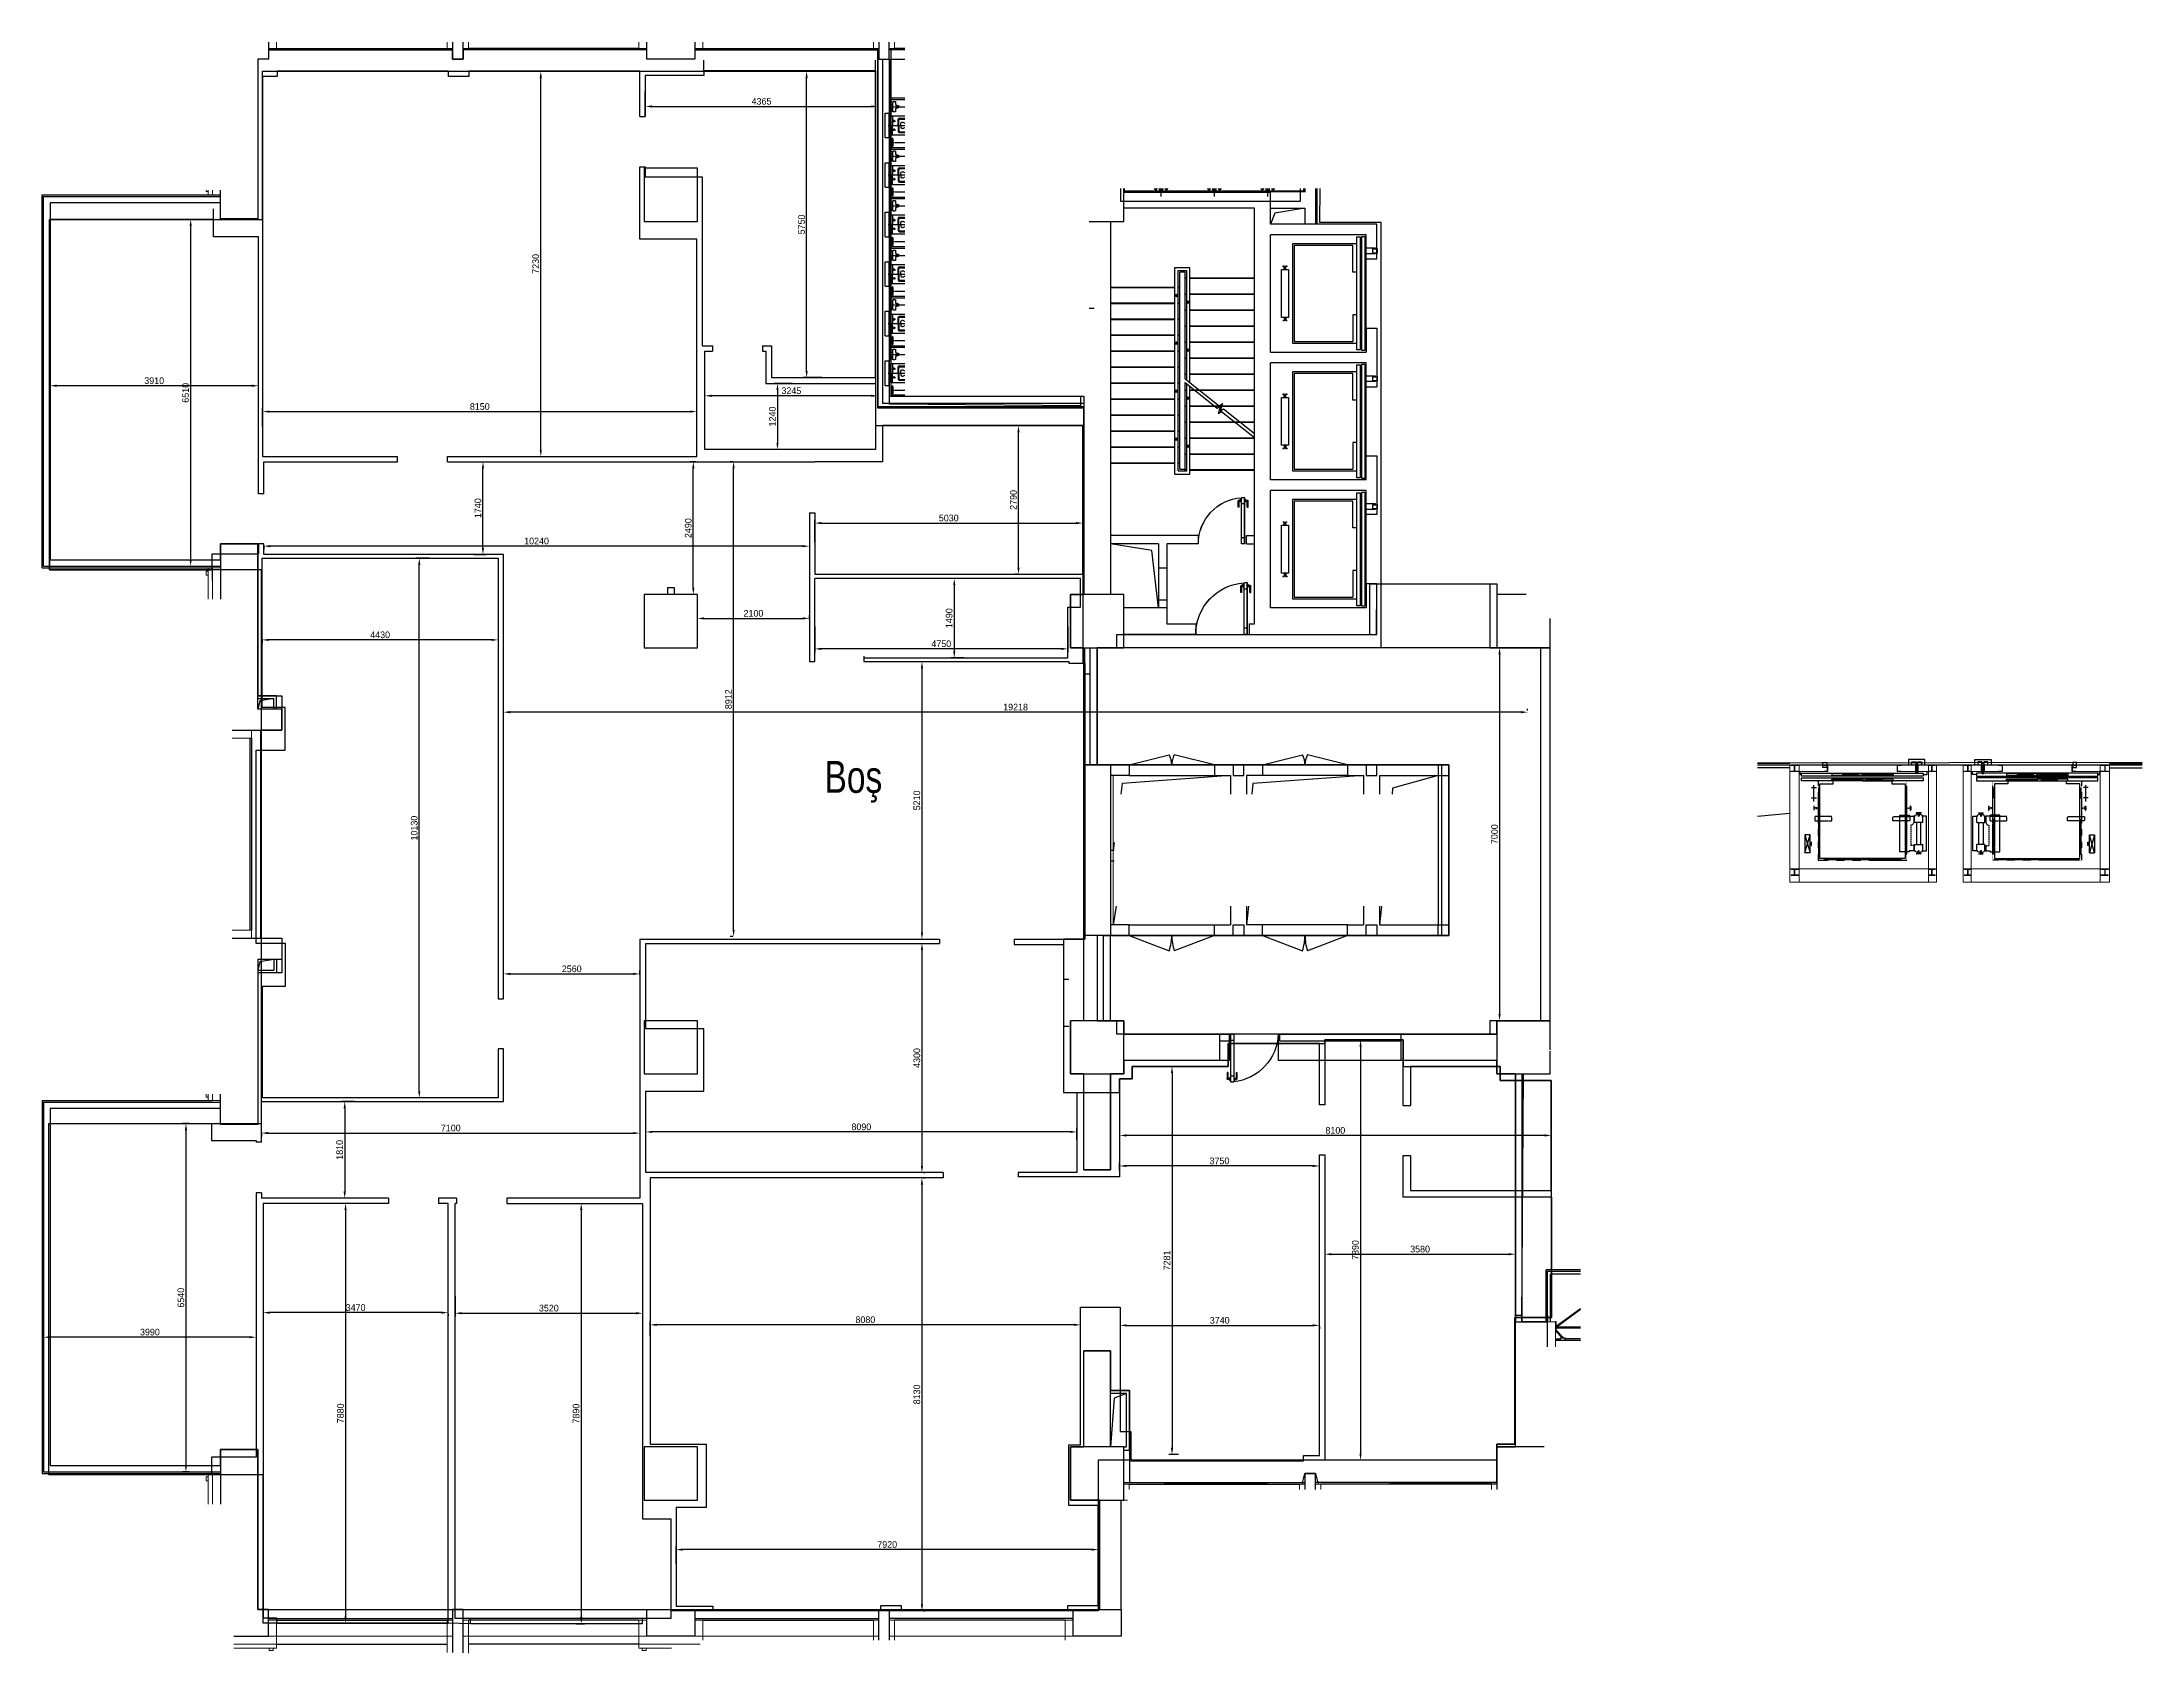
# Model space of a CAD drawing. Header units: millimetres. Extents: x 1339837 to 1379244, y -128283 to -98044.
import ezdxf

# ---------------------------------------------------------------- set-up
doc = ezdxf.new("R2010")
doc.units = ezdxf.units.MM
for name, pattern in [('CENTER2', [1.125, 0.75, -0.125, 0.125, -0.125]), ('DASHDOT2', [12.7, 6.35, -3.175, 0, -3.175]), ('DIVIDE', [1.25, 0.5, -0.25, 0, -0.25, 0, -0.25]), ('HIDDEN', [0.375, 0.25, -0.125]), ('HIDDEN2', [4.7625, 3.175, -1.5875]), ('PHANTOM', [2.5, 1.25, -0.25, 0.25, -0.25, 0.25, -0.25])]:
    doc.linetypes.add(name, pattern=pattern)
for name, color, linetype in [('Baca', 7, 'Continuous'), ('Divar-esas', 7, 'Continuous'), ('Divar-komek', 7, 'Continuous'), ('Kafel', 7, 'Continuous'), ('Lift', 7, 'Continuous'), ('Meheccer', 7, 'Continuous'), ('metal', 7, 'Continuous'), ('OFFICE_BOUNDARY', 3, 'Continuous'), ('Pencere', 7, 'Continuous'), ('Pillekan', 7, 'Continuous'), ('plita 2', 7, 'Continuous'), ('Qapi', 7, 'Continuous'), ('Santexnika', 7, 'Continuous'), ('sutun1', 7, 'Continuous'), ('Tavan', 7, 'Continuous')]:
    doc.layers.add(name, color=color, linetype=linetype)
for name, color, linetype, lineweight in [('Fasad detali', 37, 'Continuous', 20), ('Metalkonstruksiya', 206, 'Continuous', 9), ('syse', 135, 'Continuous', 15)]:
    doc.layers.add(name, color=color, linetype=linetype, lineweight=lineweight)
doc.layers.add('obl. keramogranit', color=138, linetype='Continuous', lineweight=18, true_color=0x005252)
doc.layers.add('plita', color=182, linetype='Continuous', lineweight=5, true_color=0x3a07c5)
doc.styles.add('Yazilar', font='txt', dxfattribs={"width": 0.75})

msp = doc.modelspace()

# ---------------------------------------------------------------- texts
at = {"color": 0, "transparency": 16777216, "char_height": 125, "attachment_point": 5}
for s, insert in [('4365', (1353339, -99158)), ('3910', (1341942, -104401)), ('8150', (1348052, -104886)), ('3245', (1353899, -104590)), ('5030', (1356852, -106979)), ('10240', (1349117, -107412)), ('2100', (1353187, -108768)), ('4430', (1346182, -109172)), ('4750', (1356712, -109340)), ('19218', (1358106, -110528)), ('2560', (1349777, -115441)), ('7100', (1347507, -118429)), ('8090', (1355212, -118407)), ('8100', (1364107, -118473)), ('3750', (1361932, -119046)), ('3580', (1365697, -120702)), ('3470', (1345722, -121799)), ('3520', (1349347, -121810)), ('8080', (1355287, -122028)), ('3740', (1361937, -122038)), ('3990', (1341862, -122260)), ('7920', (1355697, -126247))]:
    msp.add_mtext(s, dxfattribs=dict(at, insert=insert))
at = {"color": 0, "transparency": 16777216, "char_height": 125, "attachment_point": 5, "rotation": 90}
for s, insert in [('5750', (1354090, -101469)), ('7230', (1349101, -102209)), ('6510', (1342531, -104629)), ('1240', (1353543, -105074)), ('1740', (1348017, -106794)), ('2790', (1358066, -106639)), ('2490', (1351964, -107169)), ('1490', (1356860, -108859)), ('8912', (1352719, -110380)), ('5210', (1356254, -112279)), ('10130', (1346822, -112799)), ('7000', (1367093, -112914)), ('4300', (1356254, -117114)), ('1810', (1345422, -118839)), ('7890', (1364484, -120719)), ('7281', (1360947, -120914)), ('6540', (1342443, -121614)), ('8130', (1356254, -123429)), ('7880', (1345438, -123784)), ('7890', (1349860, -123789))]:
    msp.add_mtext(s, dxfattribs=dict(at, insert=insert))
at = {"layer": 'Divar-esas', "insert": (1354521, -111537), "char_height": 600, "attachment_point": 1, "style": 'Yazilar'}
msp.add_mtext_dynamic_manual_height_columns('{\\f@Arial Unicode MS|b0|i0|c0|p34;Boş}', width=8453.4, gutter_width=250, heights=[-776], dxfattribs=at)

# ---------------------------------------------------------------- linework, layer by layer
at = {"color": 1, "lineweight": 30}
for p, q in [((1343977, -101374), (1343977, -98594)), ((1343977, -98594), (1355477, -98594)), ((1355477, -98584), (1355477, -105244)), ((1339977, -107954), (1339977, -101374)), ((1339977, -101374), (1343977, -101374)), ((1355477, -105244), (1359367, -105244)), ((1359367, -105244), (1359367, -109704)), ((1343957, -107954), (1339977, -107954)), ((1343957, -118344), (1343957, -107954)), ((1364879, -109164), (1364885, -108214)), ((1364885, -108214), (1367137, -108214)), ((1367137, -108214), (1367137, -109414)), ((1359635, -111614), (1359635, -109414)), ((1359635, -109414), (1360135, -109414)), ((1360135, -109414), (1360135, -109164)), ((1360135, -109164), (1364879, -109164)), ((1367137, -109414), (1367957, -109414)), ((1367957, -109414), (1367957, -116414)), ((1359367, -109704), (1359407, -109704)), ((1359407, -109704), (1359407, -114884)), ((1366235, -111614), (1359635, -111614)), ((1366235, -114814), (1366235, -111614)), ((1359407, -114884), (1359007, -114884)), ((1359007, -114884), (1359007, -117764)), ((1359885, -114814), (1366235, -114814)), ((1359885, -116414), (1359885, -114814)), ((1360135, -116414), (1359885, -116414)), ((1360135, -116664), (1360135, -116414)), ((1367957, -116414), (1367135, -116414)), ((1367135, -116414), (1367135, -116664)), ((1367135, -116664), (1360135, -116664)), ((1362097, -117274), (1362097, -116844)), ((1362097, -116844), (1363907, -116844)), ((1363907, -116844), (1363907, -116774)), ((1363907, -116774), (1365377, -116774)), ((1365377, -116774), (1365377, -117274)), ((1360297, -117504), (1360297, -117274)), ((1360297, -117274), (1362097, -117274)), ((1365377, -117274), (1367197, -117274)), ((1367197, -117274), (1367197, -117534)), ((1359007, -117764), (1360057, -117764)), ((1360057, -117764), (1360057, -117504)), ((1360057, -117504), (1360297, -117504)), ((1367197, -117534), (1368157, -117534)), ((1368157, -117534), (1368157, -121984)), ((1339967, -124936), (1339967, -118344)), ((1339967, -118344), (1343957, -118344)), ((1368157, -121984), (1367477, -121984)), ((1367477, -121984), (1367477, -124364)), ((1367477, -124364), (1367137, -124364)), ((1367137, -124364), (1367137, -124664)), ((1367137, -124664), (1359657, -124664)), ((1359657, -124664), (1359657, -127394)), ((1343987, -124936), (1339967, -124936)), ((1343987, -127724), (1343987, -124936)), ((1351637, -127634), (1351097, -127634)), ((1351097, -127634), (1351097, -127734)), ((1359657, -127494), (1351637, -127494)), ((1351637, -127494), (1351637, -127634)), ((1359657, -127394), (1359657, -127494)), ((1347457, -127724), (1343987, -127724)), ((1347877, -127734), (1347457, -127724)), ((1351097, -127734), (1347877, -127734))]:
    msp.add_line(p, q, dxfattribs=at)
at = {"color": 18, "lineweight": -3, "true_color": 0x000000}
for p, q in [((1343977, -101374), (1343977, -98594)), ((1343977, -98594), (1355477, -98594)), ((1355477, -98584), (1355477, -105244)), ((1339977, -107954), (1339977, -101374)), ((1339977, -101374), (1343977, -101374)), ((1355477, -105244), (1359367, -105244)), ((1359367, -105244), (1359367, -109704)), ((1343957, -107954), (1339977, -107954)), ((1343957, -118344), (1343957, -107954)), ((1364879, -109164), (1364885, -108214)), ((1364885, -108214), (1367137, -108214)), ((1367137, -108214), (1367137, -109414)), ((1359407, -109704), (1359407, -109414)), ((1359407, -109414), (1360135, -109414)), ((1360135, -109414), (1360135, -109164)), ((1360135, -109164), (1364879, -109164)), ((1367137, -109414), (1367957, -109414)), ((1367957, -109414), (1367957, -116414)), ((1359367, -109704), (1359407, -109704)), ((1366235, -111614), (1359407, -111614)), ((1359407, -111614), (1359407, -114884)), ((1366235, -114814), (1366235, -111614)), ((1359407, -114884), (1359007, -114884)), ((1359007, -114884), (1359007, -117764)), ((1359885, -116414), (1359885, -114814)), ((1359885, -114814), (1366235, -114814)), ((1360135, -116414), (1359885, -116414)), ((1360135, -116664), (1360135, -116414)), ((1367957, -116414), (1367135, -116414)), ((1367135, -116414), (1367135, -116664)), ((1367135, -116664), (1360135, -116664)), ((1362097, -117274), (1362097, -116844)), ((1362097, -116844), (1363907, -116844)), ((1363907, -116844), (1363907, -116774)), ((1363907, -116774), (1365377, -116774)), ((1365377, -116774), (1365377, -117274)), ((1360297, -117504), (1360297, -117274)), ((1360297, -117274), (1362097, -117274)), ((1365377, -117274), (1367197, -117274)), ((1367197, -117274), (1367197, -117534)), ((1359007, -117764), (1360057, -117764)), ((1360057, -117764), (1360057, -117504)), ((1360057, -117504), (1360297, -117504)), ((1367197, -117534), (1368157, -117534)), ((1368157, -117534), (1368157, -121984)), ((1339967, -124936), (1339967, -118344)), ((1339967, -118344), (1343957, -118344)), ((1368157, -121984), (1367477, -121984)), ((1367477, -121984), (1367477, -124364)), ((1367477, -124364), (1367137, -124364)), ((1367137, -124364), (1367137, -124664)), ((1367137, -124664), (1359657, -124664)), ((1359657, -124664), (1359657, -127394)), ((1343987, -124936), (1339967, -124936)), ((1343987, -127724), (1343987, -124936)), ((1351637, -127634), (1351097, -127634)), ((1351097, -127634), (1351097, -127734)), ((1359657, -127494), (1351637, -127494)), ((1351637, -127494), (1351637, -127634)), ((1359657, -127394), (1359657, -127494)), ((1347457, -127724), (1343987, -127724)), ((1347877, -127734), (1347457, -127724)), ((1351097, -127734), (1347877, -127734))]:
    msp.add_line(p, q, dxfattribs=at)
at = {"color": 0, "lineweight": -2, "transparency": 16777216}
for p, q in [((1348853, -98594), (1349259, -98594)), ((1349197, -105699), (1349197, -98719)), ((1354470, -98594), (1354123, -98594)), ((1354185, -104219), (1354185, -98719)), ((1351157, -99090), (1351157, -99316)), ((1351282, -99254), (1355397, -99254)), ((1355522, -99090), (1355522, -99316)), ((1342363, -101374), (1342689, -101374)), ((1342626, -101499), (1342626, -107759)), ((1354470, -104344), (1354123, -104344)), ((1339987, -104445), (1339987, -104558)), ((1343772, -104496), (1340112, -104496)), ((1343897, -104495), (1343897, -104433)), ((1352277, -104737), (1352277, -104623)), ((1355397, -104685), (1352402, -104685)), ((1353921, -104454), (1353575, -104454)), ((1353638, -104579), (1353638, -105569)), ((1355522, -104857), (1355522, -104623)), ((1343977, -105264), (1343977, -104919)), ((1344102, -104981), (1352002, -104981)), ((1352127, -105264), (1352127, -104919)), ((1358140, -105244), (1358099, -105244)), ((1358161, -107909), (1358161, -105369)), ((1347940, -105924), (1348174, -105924)), ((1348853, -105824), (1349259, -105824)), ((1352105, -105924), (1351997, -105924)), ((1352799, -105924), (1352752, -105924)), ((1353921, -105694), (1353575, -105694)), ((1348112, -107539), (1348112, -106049)), ((1352059, -108289), (1352059, -106049)), ((1352814, -114710), (1352814, -106049)), ((1354337, -107427), (1354337, -107012)), ((1354462, -107074), (1359242, -107074)), ((1359367, -107427), (1359367, -107012)), ((1343997, -107495), (1343997, -107570)), ((1354112, -107507), (1344122, -107507)), ((1354237, -107306), (1354237, -107570)), ((1342363, -107884), (1342689, -107884)), ((1347111, -107734), (1346854, -107734)), ((1346917, -117739), (1346917, -107859)), ((1347940, -107664), (1348174, -107664)), ((1357227, -108114), (1356893, -108114)), ((1356956, -108239), (1356956, -109479)), ((1358140, -108034), (1358099, -108034)), ((1352105, -108414), (1351997, -108414)), ((1352137, -108882), (1352137, -108800)), ((1352262, -108863), (1354112, -108863)), ((1354237, -108882), (1354237, -108800)), ((1354337, -109012), (1354337, -109497)), ((1359087, -109012), (1359087, -109497)), ((1343967, -109250), (1343967, -109330)), ((1348272, -109267), (1344092, -109267)), ((1348397, -109250), (1348397, -109330)), ((1358962, -109435), (1354462, -109435)), ((1367515, -109414), (1367125, -109414)), ((1367188, -109539), (1367188, -116289)), ((1356238, -109674), (1356411, -109674)), ((1356349, -109799), (1356349, -114759)), ((1357140, -109604), (1356893, -109604)), ((1348497, -110593), (1348497, -110561)), ((1367589, -110623), (1348622, -110623)), ((1367714, -110593), (1367714, -110561)), ((1352799, -114835), (1352752, -114835)), ((1356238, -114884), (1356411, -114884)), ((1356380, -114964), (1356411, -114964)), ((1356349, -115089), (1356349, -119139)), ((1348497, -115553), (1348497, -115474)), ((1348622, -115536), (1350932, -115536)), ((1351057, -115553), (1351057, -115474)), ((1367515, -116414), (1367125, -116414)), ((1364610, -116774), (1364517, -116774)), ((1364580, -116899), (1364580, -124539)), ((1361165, -117274), (1360980, -117274)), ((1361042, -117399), (1361042, -124430)), ((1345709, -117934), (1345454, -117934)), ((1345517, -118059), (1345517, -119619)), ((1347111, -117864), (1346854, -117864)), ((1342597, -118344), (1342475, -118344)), ((1342538, -118469), (1342538, -124759)), ((1343957, -118515), (1343957, -118586)), ((1344082, -118524), (1350932, -118524)), ((1351057, -118515), (1351057, -118586)), ((1351167, -118649), (1351167, -118439)), ((1359132, -118502), (1351292, -118502)), ((1359257, -118649), (1359257, -118439)), ((1360057, -118380), (1360057, -118630)), ((1368032, -118568), (1360182, -118568)), ((1368157, -118380), (1368157, -118630)), ((1356380, -119264), (1356411, -119264)), ((1356380, -119364), (1356411, -119364)), ((1360057, -119221), (1360057, -119078)), ((1363682, -119141), (1360182, -119141)), ((1363807, -119221), (1363807, -119078)), ((1345549, -119744), (1345454, -119744)), ((1356349, -119489), (1356349, -127369)), ((1346305, -119844), (1345470, -119844)), ((1345533, -119969), (1345533, -127599)), ((1349863, -119844), (1350017, -119844)), ((1349955, -119969), (1349955, -127609)), ((1363907, -120560), (1363907, -120860)), ((1367487, -120560), (1367487, -120860)), ((1364032, -120797), (1367362, -120797)), ((1343987, -121154), (1343987, -121957)), ((1347587, -121585), (1347587, -121967)), ((1351107, -121585), (1351107, -121967)), ((1339867, -121884), (1339867, -122417)), ((1343857, -121884), (1343857, -122417)), ((1347332, -121894), (1344112, -121894)), ((1347457, -121920), (1347457, -121957)), ((1347712, -121905), (1350982, -121905)), ((1351247, -122320), (1351247, -122061)), ((1359202, -122123), (1351372, -122123)), ((1359327, -122320), (1359327, -122061)), ((1360067, -122154), (1360067, -122196)), ((1360192, -122133), (1363682, -122133)), ((1363807, -122154), (1363807, -122196)), ((1343732, -122355), (1339992, -122355)), ((1342597, -124884), (1342475, -124884)), ((1361165, -124555), (1360980, -124555)), ((1364610, -124664), (1364517, -124664)), ((1351737, -126608), (1351737, -126280)), ((1359532, -126342), (1351862, -126342)), ((1359657, -126608), (1359657, -126280)), ((1356380, -127494), (1356411, -127494)), ((1346305, -127724), (1345470, -127724)), ((1349863, -127734), (1350017, -127734))]:
    msp.add_line(p, q, dxfattribs=at)
for p, q in [((1363148, -102254), (1363122, -102254)), ((1363122, -102258), (1363122, -102254)), ((1363144, -102258), (1363122, -102258)), ((1363148, -102310), (1363148, -102262)), ((1363152, -102306), (1363152, -102258)), ((1363172, -102314), (1363152, -102314)), ((1363168, -102310), (1363156, -102310)), ((1363172, -102306), (1363172, -102258)), ((1363202, -102254), (1363176, -102254)), ((1363176, -102310), (1363176, -102262)), ((1363202, -102258), (1363180, -102258)), ((1363202, -102258), (1363202, -102254)), ((1363148, -103218), (1363148, -103266)), ((1363152, -103214), (1363172, -103214)), ((1363152, -103222), (1363152, -103270)), ((1363156, -103218), (1363168, -103218)), ((1363172, -103222), (1363172, -103270)), ((1363176, -103218), (1363176, -103266)), ((1363122, -103270), (1363122, -103274)), ((1363122, -103270), (1363144, -103270)), ((1363122, -103274), (1363148, -103274)), ((1363176, -103274), (1363202, -103274)), ((1363180, -103270), (1363202, -103270)), ((1363202, -103270), (1363202, -103274)), ((1363148, -104654), (1363122, -104654)), ((1363122, -104658), (1363122, -104654)), ((1363144, -104658), (1363122, -104658)), ((1363148, -104710), (1363148, -104662)), ((1363152, -104706), (1363152, -104658)), ((1363172, -104714), (1363152, -104714)), ((1363168, -104710), (1363156, -104710)), ((1363172, -104706), (1363172, -104658)), ((1363202, -104654), (1363176, -104654)), ((1363176, -104710), (1363176, -104662)), ((1363202, -104658), (1363180, -104658)), ((1363202, -104658), (1363202, -104654)), ((1363122, -105670), (1363122, -105674)), ((1363122, -105670), (1363144, -105670)), ((1363122, -105674), (1363148, -105674)), ((1363148, -105618), (1363148, -105666)), ((1363152, -105614), (1363172, -105614)), ((1363152, -105622), (1363152, -105670)), ((1363156, -105618), (1363168, -105618)), ((1363172, -105622), (1363172, -105670)), ((1363176, -105618), (1363176, -105666)), ((1363176, -105674), (1363202, -105674)), ((1363180, -105670), (1363202, -105670)), ((1363202, -105670), (1363202, -105674)), ((1363148, -107054), (1363122, -107054)), ((1363122, -107058), (1363122, -107054)), ((1363144, -107058), (1363122, -107058)), ((1363148, -107110), (1363148, -107062)), ((1363152, -107106), (1363152, -107058)), ((1363172, -107114), (1363152, -107114)), ((1363168, -107110), (1363156, -107110)), ((1363172, -107106), (1363172, -107058)), ((1363202, -107054), (1363176, -107054)), ((1363176, -107110), (1363176, -107062)), ((1363202, -107058), (1363180, -107058)), ((1363202, -107058), (1363202, -107054)), ((1363122, -108070), (1363122, -108074)), ((1363122, -108070), (1363144, -108070)), ((1363122, -108074), (1363148, -108074)), ((1363148, -108018), (1363148, -108066)), ((1363152, -108014), (1363172, -108014)), ((1363152, -108022), (1363152, -108070)), ((1363156, -108018), (1363168, -108018)), ((1363172, -108022), (1363172, -108070)), ((1363176, -108018), (1363176, -108066)), ((1363176, -108074), (1363202, -108074)), ((1363180, -108070), (1363202, -108070)), ((1363202, -108070), (1363202, -108074)), ((1364751, -109164), (1364757, -108214)), ((1364757, -108214), (1367008, -108214)), ((1367008, -108214), (1367008, -109414)), ((1359507, -111614), (1359507, -109414)), ((1359507, -109414), (1360007, -109414)), ((1360007, -109414), (1360007, -109164)), ((1360007, -109164), (1364751, -109164)), ((1367008, -109414), (1367957, -109414)), ((1367957, -109414), (1367957, -116414)), ((1366107, -111614), (1359507, -111614)), ((1366107, -114814), (1366107, -111614)), ((1359757, -114814), (1366107, -114814)), ((1359757, -116414), (1359757, -114814)), ((1360007, -116414), (1359757, -116414)), ((1360007, -116664), (1360007, -116414)), ((1367957, -116414), (1367007, -116414)), ((1367007, -116414), (1367007, -116664)), ((1367007, -116664), (1360007, -116664)), ((1368167, -119724), (1365377, -119724)), ((1368167, -121984), (1368167, -119724)), ((1367477, -124364), (1367477, -121984)), ((1367477, -121984), (1368167, -121984)), ((1367137, -124664), (1367137, -124364)), ((1367137, -124364), (1367477, -124364))]:
    msp.add_line(p, q)
for points in [[(1352257, -98584), (1352257, -98384)], [(1355477, -98584), (1355477, -98384)], [(1351057, -99444), (1351057, -98594), (1347847, -98594), (1347847, -98694), (1347467, -98694), (1347467, -98594), (1344247, -98594), (1344247, -98694), (1343977, -98694), (1343977, -105824), (1346507, -105824)], [(1353357, -103744), (1353527, -103744), (1353527, -104344), (1355477, -104344), (1355477, -98584), (1352257, -98584), (1352257, -98674), (1351157, -98674), (1351157, -99444)], [(1351157, -99444), (1351157, -98976)], [(1351057, -99444), (1351157, -99444)], [(1347447, -105824), (1352127, -105824), (1352127, -101744), (1351057, -101744), (1351057, -100384)], [(1351057, -100384), (1351157, -100384)], [(1351157, -100384), (1351157, -100574), (1352227, -100574), (1352227, -103744), (1352417, -103744)], [(1343057, -101374), (1343057, -101174)], [(1343897, -106524), (1343897, -101704), (1343057, -101704), (1343057, -101374), (1339977, -101374), (1339977, -107954), (1343027, -107954), (1343027, -107654), (1343897, -107654)], [(1353357, -103844), (1353417, -103844), (1353417, -104454), (1355477, -104454), (1355477, -105694), (1352277, -105694), (1352277, -103844), (1352417, -103844)], [(1352417, -103744), (1352417, -103844)], [(1353357, -103744), (1353357, -103844)], [(1354337, -106884), (1354337, -108034), (1359367, -108034), (1359367, -105244), (1355607, -105244), (1355607, -105924), (1354337, -105924)], [(1343997, -106524), (1343997, -105924), (1346507, -105924)], [(1346507, -105924), (1346507, -105824)], [(1347447, -105924), (1347447, -105824)], [(1347447, -105924), (1354237, -105924)], [(1354237, -105924), (1354337, -105924)], [(1343997, -106524), (1343897, -106524)], [(1354237, -106884), (1354237, -109674), (1354337, -109674), (1354337, -109574)], [(1354237, -106884), (1354337, -106884)], [(1343997, -107464), (1343897, -107464)], [(1343897, -107464), (1343897, -107654)], [(1348397, -116004), (1348497, -116004), (1348497, -107664), (1343997, -107664), (1343997, -107464)], [(1343027, -107954), (1343027, -108154)], [(1348397, -116944), (1348397, -117864), (1343977, -117864), (1343977, -115764), (1344407, -115764), (1344407, -114964), (1343857, -114964), (1343857, -111334), (1344397, -111334), (1344397, -110534), (1343967, -110534), (1343967, -107734), (1348397, -107734), (1348397, -116004)], [(1355257, -109604), (1359087, -109604), (1359087, -108654), (1359327, -108654), (1359327, -108114), (1354337, -108114)], [(1354337, -109574), (1354337, -108114)], [(1355257, -109574), (1355257, -109674), (1359107, -109674)], [(1359107, -109674), (1359107, -109704), (1359407, -109704)], [(1359407, -109904), (1359407, -109704)], [(1359407, -109904), (1359507, -109904)], [(1359407, -111614), (1359407, -114884)], [(1359407, -111614), (1359507, -111614)], [(1351057, -114884), (1351057, -119744), (1348557, -119744)], [(1351057, -114884), (1356677, -114884)], [(1356747, -119264), (1351167, -119264), (1351167, -117734), (1352257, -117734), (1352257, -116564), (1351167, -116564), (1351167, -114964), (1356677, -114964)], [(1356677, -114884), (1356677, -114964)], [(1358077, -114884), (1358077, -114984)], [(1358077, -114884), (1359407, -114884)], [(1358077, -114984), (1359007, -114984), (1359007, -115634), (1359007, -116514)], [(1359007, -115634), (1359107, -115634)], [(1359007, -116514), (1359007, -117764), (1359257, -117764), (1359257, -119264), (1358157, -119264)], [(1359007, -116514), (1359107, -116514)], [(1343957, -117934), (1348497, -117934), (1348497, -116944), (1348397, -116944)], [(1363907, -117994), (1363807, -117994), (1363807, -116844), (1362097, -116844), (1362097, -117274), (1360297, -117274), (1360297, -117504), (1360057, -117504), (1360057, -119344), (1358157, -119344)], [(1365377, -118004), (1365377, -116774), (1363907, -116774), (1363907, -117994)], [(1365517, -118944), (1365517, -119604), (1368157, -119604), (1368157, -117534), (1367197, -117534), (1367197, -117274), (1365517, -117274), (1365517, -118004)], [(1343957, -118694), (1343957, -117934)], [(1365377, -118004), (1365517, -118004)], [(1339967, -124924), (1339967, -118344), (1343017, -118344), (1343017, -118664), (1343857, -118664), (1343857, -118694)], [(1343957, -118694), (1343857, -118694)], [(1360067, -124124), (1360267, -124124), (1360267, -124674), (1363507, -124674), (1363507, -124574), (1363807, -124574), (1363807, -118934), (1363907, -118934)], [(1363907, -118934), (1363907, -124664)], [(1365377, -119724), (1365377, -118944)], [(1365377, -118944), (1365517, -118944)], [(1356747, -119364), (1351247, -119364), (1351247, -124364), (1352297, -124364), (1352297, -125554), (1351737, -125554), (1351737, -127404), (1352427, -127404), (1352427, -127494)], [(1356747, -119264), (1356747, -119364)], [(1358157, -119264), (1358157, -119344)], [(1343857, -119644), (1343857, -124604), (1343017, -124604), (1343017, -124924), (1339967, -124924)], [(1343957, -119644), (1343857, -119644)], [(1343957, -119644), (1343957, -119744)], [(1346337, -119744), (1343957, -119744)], [(1346337, -119744), (1346337, -119844)], [(1347617, -119744), (1347277, -119744)], [(1347277, -119744), (1347277, -119844)], [(1347617, -119744), (1347617, -119844)], [(1348557, -119744), (1348557, -119844)], [(1346337, -119844), (1343987, -119844), (1343987, -127624), (1344237, -127624), (1344237, -127724), (1347457, -127724), (1347457, -119847), (1347277, -119847)], [(1348557, -119844), (1351107, -119844), (1351107, -125764), (1351637, -125764), (1351637, -127634), (1351097, -127634), (1351097, -127734), (1347877, -127734), (1347877, -127634), (1347587, -127634), (1347587, -119844)], [(1347617, -119844), (1347587, -119844)], [(1359087, -127494), (1359087, -127394), (1359657, -127394), (1359657, -125514), (1359107, -125514), (1359107, -124374), (1359327, -124374), (1359327, -121794), (1360067, -121794), (1360067, -124124)], [(1367137, -124664), (1363907, -124664)], [(1355577, -127494), (1352427, -127494)], [(1355577, -127494), (1355577, -127394), (1355957, -127394), (1355957, -127494)], [(1359087, -127494), (1355957, -127494)]]:
    msp.add_lwpolyline(points)
at = {"extrusion": (0, 0, -1)}
for centre, start, end in [((-1363144, -102262), 90, 180), ((-1363148, -102258), 90, 180), ((-1363152, -102310), -90, 0), ((-1363156, -102306), -90, 0), ((-1363168, -102306), 180, -90), ((-1363176, -102258), 0, 90), ((-1363172, -102310), 180, -90), ((-1363180, -102262), 0, 90), ((-1363152, -103218), 0, 90), ((-1363156, -103222), 0, 90), ((-1363168, -103222), 90, 180), ((-1363172, -103218), 90, 180), ((-1363144, -103266), 180, -90), ((-1363148, -103270), 180, -90), ((-1363176, -103270), -90, 0), ((-1363180, -103266), -90, 0), ((-1363144, -104662), 90, 180), ((-1363148, -104658), 90, 180), ((-1363152, -104710), -90, 0), ((-1363156, -104706), -90, 0), ((-1363168, -104706), 180, -90), ((-1363176, -104658), 0, 90), ((-1363172, -104710), 180, -90), ((-1363180, -104662), 0, 90), ((-1363144, -105666), 180, -90), ((-1363152, -105618), 0, 90), ((-1363148, -105670), 180, -90), ((-1363156, -105622), 0, 90), ((-1363168, -105622), 90, 180), ((-1363172, -105618), 90, 180), ((-1363176, -105670), -90, 0), ((-1363180, -105666), -90, 0), ((-1363144, -107062), 90, 180), ((-1363148, -107058), 90, 180), ((-1363152, -107110), -90, 0), ((-1363156, -107106), -90, 0), ((-1363168, -107106), 180, -90), ((-1363176, -107058), 0, 90), ((-1363172, -107110), 180, -90), ((-1363180, -107062), 0, 90), ((-1363144, -108066), 180, -90), ((-1363152, -108018), 0, 90), ((-1363148, -108070), 180, -90), ((-1363156, -108022), 0, 90), ((-1363168, -108022), 90, 180), ((-1363172, -108018), 90, 180), ((-1363176, -108070), -90, 0), ((-1363180, -108066), -90, 0)]:
    msp.add_arc(centre, 4, start, end, dxfattribs=at)
at = {"color": 0, "transparency": 16777216}
for points in [[(1349176, -98719), (1349217, -98719), (1349197, -98594)], [(1354165, -98719), (1354206, -98719), (1354185, -98594)], [(1351282, -99233), (1351282, -99274), (1351157, -99254)], [(1355397, -99233), (1355397, -99274), (1355522, -99254)], [(1342605, -101499), (1342647, -101499), (1342626, -101374)], [(1354165, -104219), (1354206, -104219), (1354185, -104344)], [(1340112, -104475), (1340112, -104517), (1339987, -104496)], [(1343772, -104475), (1343772, -104517), (1343897, -104496)], [(1352402, -104664), (1352402, -104706), (1352277, -104685)], [(1353617, -104579), (1353659, -104579), (1353638, -104454)], [(1355397, -104664), (1355397, -104706), (1355522, -104685)], [(1344102, -104961), (1344102, -105002), (1343977, -104981)], [(1352002, -104961), (1352002, -105002), (1352127, -104981)], [(1353617, -105569), (1353659, -105569), (1353638, -105694)], [(1358140, -105369), (1358182, -105369), (1358161, -105244)], [(1348091, -106049), (1348132, -106049), (1348112, -105924)], [(1349176, -105699), (1349217, -105699), (1349197, -105824)], [(1352038, -106049), (1352080, -106049), (1352059, -105924)], [(1352794, -106049), (1352835, -106049), (1352814, -105924)], [(1354462, -107053), (1354462, -107095), (1354337, -107074)], [(1359242, -107053), (1359242, -107095), (1359367, -107074)], [(1344122, -107486), (1344122, -107528), (1343997, -107507)], [(1348091, -107539), (1348132, -107539), (1348112, -107664)], [(1354112, -107486), (1354112, -107528), (1354237, -107507)], [(1342605, -107759), (1342647, -107759), (1342626, -107884)], [(1346896, -107859), (1346937, -107859), (1346917, -107734)], [(1358140, -107909), (1358182, -107909), (1358161, -108034)], [(1352038, -108289), (1352080, -108289), (1352059, -108414)], [(1356935, -108239), (1356976, -108239), (1356956, -108114)], [(1352262, -108842), (1352262, -108884), (1352137, -108863)], [(1354112, -108842), (1354112, -108884), (1354237, -108863)], [(1344092, -109246), (1344092, -109288), (1343967, -109267)], [(1348272, -109246), (1348272, -109288), (1348397, -109267)], [(1354462, -109414), (1354462, -109456), (1354337, -109435)], [(1356935, -109479), (1356976, -109479), (1356956, -109604)], [(1358962, -109414), (1358962, -109456), (1359087, -109435)], [(1367167, -109539), (1367209, -109539), (1367188, -109414)], [(1356328, -109799), (1356370, -109799), (1356349, -109674)], [(1348622, -110602), (1348622, -110644), (1348497, -110623)], [(1367589, -110602), (1367589, -110644), (1367714, -110623)], [(1352794, -114710), (1352835, -114710), (1352814, -114835)], [(1356328, -114759), (1356370, -114759), (1356349, -114884)], [(1356328, -115089), (1356370, -115089), (1356349, -114964)], [(1348622, -115515), (1348622, -115557), (1348497, -115536)], [(1350932, -115515), (1350932, -115557), (1351057, -115536)], [(1367167, -116289), (1367209, -116289), (1367188, -116414)], [(1364559, -116899), (1364600, -116899), (1364580, -116774)], [(1361021, -117399), (1361063, -117399), (1361042, -117274)], [(1346896, -117739), (1346937, -117739), (1346917, -117864)], [(1345496, -118059), (1345538, -118059), (1345517, -117934)], [(1342517, -118469), (1342558, -118469), (1342538, -118344)], [(1344082, -118503), (1344082, -118544), (1343957, -118524)], [(1350932, -118503), (1350932, -118544), (1351057, -118524)], [(1351292, -118481), (1351292, -118522), (1351167, -118502)], [(1359132, -118481), (1359132, -118522), (1359257, -118502)], [(1360182, -118547), (1360182, -118589), (1360057, -118568)], [(1368032, -118547), (1368032, -118589), (1368157, -118568)], [(1356328, -119139), (1356370, -119139), (1356349, -119264)], [(1356328, -119489), (1356370, -119489), (1356349, -119364)], [(1360182, -119120), (1360182, -119162), (1360057, -119141)], [(1363682, -119120), (1363682, -119162), (1363807, -119141)], [(1345496, -119619), (1345538, -119619), (1345517, -119744)], [(1345512, -119969), (1345553, -119969), (1345533, -119844)], [(1349934, -119969), (1349976, -119969), (1349955, -119844)], [(1364032, -120777), (1364032, -120818), (1363907, -120797)], [(1367362, -120777), (1367362, -120818), (1367487, -120797)], [(1344112, -121874), (1344112, -121915), (1343987, -121894)], [(1347332, -121874), (1347332, -121915), (1347457, -121894)], [(1347712, -121884), (1347712, -121926), (1347587, -121905)], [(1350982, -121884), (1350982, -121926), (1351107, -121905)], [(1351372, -122102), (1351372, -122144), (1351247, -122123)], [(1359202, -122102), (1359202, -122144), (1359327, -122123)], [(1360192, -122113), (1360192, -122154), (1360067, -122133)], [(1363682, -122113), (1363682, -122154), (1363807, -122133)], [(1339992, -122334), (1339992, -122376), (1339867, -122355)], [(1343732, -122334), (1343732, -122376), (1343857, -122355)], [(1361021, -124430), (1361063, -124430), (1361042, -124555)], [(1342517, -124759), (1342558, -124759), (1342538, -124884)], [(1364559, -124539), (1364600, -124539), (1364580, -124664)], [(1351862, -126321), (1351862, -126363), (1351737, -126342)], [(1359532, -126321), (1359532, -126363), (1359657, -126342)], [(1345512, -127599), (1345553, -127599), (1345533, -127724)], [(1349934, -127609), (1349976, -127609), (1349955, -127734)], [(1356328, -127369), (1356370, -127369), (1356349, -127494)]]:
    msp.add_solid(points, dxfattribs=at)
at = {"layer": 'Baca'}
for p, q in [((1360666, -107586), (1359887, -107464)), ((1360787, -108664), (1360666, -107586)), ((1362137, -111814), (1360107, -111964)), ((1364637, -111814), (1362557, -111964)), ((1366037, -111814), (1365181, -112050)), ((1360107, -111964), (1360080, -112164)), ((1362557, -111964), (1362538, -112164)), ((1365181, -112050), (1365170, -112164)), ((1372637, -112525), (1372029, -112580)), ((1359957, -113067), (1359937, -113214)), ((1359993, -114264), (1359937, -114614)), ((1362477, -114264), (1362437, -114614)), ((1364970, -114264), (1364937, -114614))]:
    msp.add_line(p, q, dxfattribs=at)
for points in [[(1363537, -101164), (1362971, -101255), (1362887, -101464)], [(1344187, -110364), (1343922, -110411), (1343887, -110564)], [(1344187, -115264), (1343922, -115311), (1343887, -115464)], [(1360187, -123414), (1359958, -123499), (1359887, -124414)]]:
    msp.add_lwpolyline(points, dxfattribs=at)
at = {"layer": 'Divar-esas'}
for p, q in [((1361537, -107304), (1359887, -107304)), ((1360787, -107464), (1359887, -107464)), ((1360787, -107464), (1360787, -107914)), ((1361537, -107464), (1360947, -107464)), ((1360947, -107464), (1360947, -107914)), ((1361537, -107464), (1361537, -107304)), ((1362437, -107304), (1362587, -107304)), ((1362437, -107464), (1362437, -107304)), ((1362437, -107464), (1362587, -107464)), ((1360787, -107914), (1360947, -107914)), ((1351572, -108284), (1351572, -108414)), ((1351572, -108284), (1351702, -108284)), ((1351702, -108284), (1351702, -108414)), ((1360787, -108514), (1360787, -108664)), ((1360787, -108514), (1360947, -108514)), ((1360947, -108514), (1360947, -108664)), ((1360237, -111614), (1359887, -111614)), ((1360237, -111814), (1359887, -111814)), ((1360237, -111614), (1360237, -111814)), ((1361837, -111614), (1362737, -111614)), ((1361837, -111614), (1361837, -111814)), ((1361837, -111814), (1362137, -111814)), ((1362137, -111814), (1362137, -112164)), ((1362437, -111814), (1362437, -112164)), ((1362737, -111814), (1362437, -111814)), ((1362737, -111614), (1362737, -111814)), ((1364337, -111614), (1366237, -111614)), ((1364337, -111614), (1364337, -111814)), ((1364337, -111814), (1364637, -111814)), ((1364637, -111814), (1364637, -112164)), ((1364937, -111814), (1364937, -112164)), ((1364937, -111814), (1366037, -111814)), ((1366037, -111814), (1366037, -114614)), ((1366237, -111614), (1366237, -114814)), ((1359887, -113214), (1359957, -113214)), ((1359887, -113414), (1359957, -113414)), ((1362137, -114264), (1362137, -114614)), ((1362437, -114264), (1362437, -114614)), ((1364637, -114264), (1364637, -114614)), ((1364937, -114264), (1364937, -114614)), ((1360237, -114614), (1359887, -114614)), ((1360237, -114814), (1360237, -114614)), ((1361837, -114614), (1362137, -114614)), ((1361837, -114814), (1361837, -114614)), ((1362737, -114614), (1362437, -114614)), ((1362737, -114814), (1362737, -114614)), ((1364337, -114814), (1364337, -114614)), ((1364337, -114614), (1364637, -114614)), ((1364937, -114614), (1366037, -114614)), ((1360237, -114814), (1359887, -114814)), ((1361837, -114814), (1362737, -114814)), ((1364337, -114814), (1366237, -114814)), ((1361937, -116664), (1362117, -116664)), ((1361937, -116794), (1362117, -116794)), ((1362117, -116664), (1362117, -116794)), ((1363057, -116664), (1365337, -116664)), ((1363057, -116664), (1363057, -116794)), ((1363057, -116794), (1365337, -116794)), ((1359687, -127464), (1359687, -125414)), ((1360087, -127464), (1360087, -125414))]:
    msp.add_line(p, q, dxfattribs=at)
at = {"layer": 'Divar-komek'}
for p, q in [((1355607, -98364), (1355607, -104829)), ((1355737, -98364), (1355737, -104699)), ((1363537, -100794), (1363537, -100864)), ((1363737, -100794), (1363737, -101464)), ((1363737, -100794), (1363737, -101464)), ((1362887, -101164), (1363537, -101164)), ((1363537, -101164), (1363537, -101464)), ((1359387, -104699), (1355737, -104699)), ((1359387, -104829), (1355607, -104829)), ((1360787, -107914), (1360787, -108514)), ((1360947, -107914), (1360947, -108514)), ((1360237, -111614), (1361837, -111614)), ((1360237, -111814), (1361837, -111814)), ((1364337, -111614), (1362737, -111614)), ((1364337, -111814), (1362737, -111814)), ((1360237, -114614), (1361837, -114614)), ((1364337, -114614), (1362737, -114614)), ((1360237, -114814), (1361837, -114814)), ((1364337, -114814), (1362737, -114814)), ((1362137, -116814), (1362137, -116664)), ((1363037, -116814), (1363037, -116664)), ((1344237, -128114), (1347437, -128114)), ((1351037, -128114), (1347837, -128114))]:
    msp.add_line(p, q, dxfattribs=at)
at = {"layer": 'Fasad detali'}
for p, q in [((1342917, -100849), (1342917, -100824)), ((1342957, -100849), (1342917, -100849)), ((1342957, -100914), (1342957, -100824)), ((1342957, -100914), (1343037, -100914)), ((1342957, -107914), (1342957, -108504)), ((1342957, -107914), (1343037, -107914)), ((1342917, -107979), (1342917, -108049)), ((1342957, -107979), (1342917, -107979)), ((1342957, -108049), (1342917, -108049)), ((1342917, -117849), (1342917, -117794)), ((1342957, -117914), (1342957, -117794)), ((1342957, -117849), (1342917, -117849)), ((1342957, -117914), (1343037, -117914)), ((1342957, -125486), (1342957, -124914)), ((1342957, -124914), (1343037, -124914)), ((1342917, -125049), (1342917, -124979)), ((1342957, -124979), (1342917, -124979)), ((1342957, -125049), (1342917, -125049)), ((1343437, -128194), (1344237, -128194)), ((1344102, -128194), (1344102, -128234)), ((1344102, -128234), (1344172, -128234)), ((1344172, -128194), (1344172, -128234)), ((1344237, -128194), (1344237, -128114)), ((1351037, -128194), (1351037, -128114)), ((1351037, -128194), (1351647, -128194)), ((1351102, -128194), (1351102, -128234)), ((1351102, -128234), (1351172, -128234)), ((1351172, -128194), (1351172, -128234))]:
    msp.add_line(p, q, dxfattribs=at)
at = {"layer": 'Kafel'}
for p, q in [((1355737, -98364), (1355737, -104674)), ((1355767, -98194), (1355767, -104674)), ((1360152, -100864), (1360152, -100794)), ((1360152, -100849), (1363517, -100849)), ((1363517, -100864), (1363517, -100794)), ((1363757, -100794), (1363757, -101464)), ((1356027, -104674), (1355767, -104674))]:
    msp.add_line(p, q, dxfattribs=at)
at = {"layer": 'Lift'}
for p, q in [((1363302, -101833), (1363302, -103695)), ((1364512, -101833), (1363302, -101833)), ((1363332, -101864), (1363332, -103664)), ((1364432, -101864), (1363332, -101864)), ((1364432, -102364), (1364432, -101864)), ((1364512, -103824), (1364512, -101704)), ((1364512, -101704), (1364572, -101704)), ((1364572, -101704), (1364572, -103824)), ((1364602, -103834), (1364602, -101694)), ((1364602, -101694), (1364657, -101694)), ((1364602, -101694), (1364657, -101694)), ((1364657, -101694), (1364657, -103834)), ((1364512, -102364), (1364432, -102364)), ((1364512, -103164), (1364432, -103164)), ((1364432, -103164), (1364432, -103664)), ((1363302, -103695), (1364512, -103695)), ((1363332, -103664), (1364432, -103664)), ((1364572, -103824), (1364512, -103824)), ((1364657, -103834), (1364602, -103834)), ((1363302, -104233), (1363302, -106095)), ((1364512, -104233), (1363302, -104233)), ((1363332, -104264), (1363332, -106064)), ((1364432, -104264), (1363332, -104264)), ((1364432, -104764), (1364432, -104264)), ((1364512, -106224), (1364512, -104104)), ((1364512, -104104), (1364572, -104104)), ((1364572, -104104), (1364572, -106224)), ((1364602, -106234), (1364602, -104094)), ((1364602, -104094), (1364657, -104094)), ((1364602, -104094), (1364657, -104094)), ((1364657, -104094), (1364657, -106234)), ((1364512, -104764), (1364432, -104764)), ((1364512, -105564), (1364432, -105564)), ((1364432, -105564), (1364432, -106064)), ((1363302, -106095), (1364512, -106095)), ((1363332, -106064), (1364432, -106064)), ((1364572, -106224), (1364512, -106224)), ((1364657, -106234), (1364602, -106234)), ((1363302, -106633), (1363302, -108495)), ((1364512, -106633), (1363302, -106633)), ((1363332, -106664), (1363332, -108464)), ((1364432, -106664), (1363332, -106664)), ((1364432, -107164), (1364432, -106664)), ((1364512, -108624), (1364512, -106504)), ((1364512, -106504), (1364572, -106504)), ((1364572, -106504), (1364572, -108624)), ((1364602, -108634), (1364602, -106494)), ((1364602, -106494), (1364657, -106494)), ((1364602, -106494), (1364657, -106494)), ((1364657, -106494), (1364657, -108634)), ((1364512, -107164), (1364432, -107164)), ((1364512, -107964), (1364432, -107964)), ((1364432, -107964), (1364432, -108464)), ((1363302, -108495), (1364512, -108495)), ((1363332, -108464), (1364432, -108464)), ((1364572, -108624), (1364512, -108624)), ((1364657, -108634), (1364602, -108634)), ((1372829, -111796), (1372829, -111739)), ((1372857, -111796), (1372829, -111796)), ((1373248, -111566), (1373335, -111566)), ((1373621, -111778), (1373621, -111810)), ((1373621, -111791), (1373921, -111791)), ((1373621, -111794), (1373921, -111794)), ((1373621, -111796), (1373921, -111796)), ((1373621, -111878), (1373621, -111910)), ((1373621, -111891), (1373921, -111891)), ((1373621, -111894), (1373921, -111894)), ((1373621, -111896), (1373921, -111896)), ((1373921, -111778), (1373921, -111810)), ((1373921, -111878), (1373921, -111910)), ((1374073, -111778), (1374073, -111810)), ((1374373, -111791), (1374073, -111791)), ((1374073, -111794), (1374373, -111794)), ((1374373, -111796), (1374073, -111796)), ((1374073, -111878), (1374073, -111910)), ((1374373, -111891), (1374073, -111891)), ((1374073, -111894), (1374373, -111894)), ((1374373, -111896), (1374073, -111896)), ((1374373, -111778), (1374373, -111810)), ((1374373, -111878), (1374373, -111910)), ((1374998, -111762), (1374998, -111739)), ((1374999, -111585), (1375033, -111585)), ((1375016, -111614), (1375016, -111739)), ((1375036, -111762), (1375036, -111739)), ((1376238, -111762), (1376238, -111739)), ((1376274, -111585), (1376240, -111585)), ((1376257, -111614), (1376257, -111739)), ((1376276, -111762), (1376276, -111739)), ((1376901, -111778), (1376901, -111810)), ((1376901, -111791), (1377201, -111791)), ((1377201, -111794), (1376901, -111794)), ((1376901, -111796), (1377201, -111796)), ((1376901, -111878), (1376901, -111910)), ((1376901, -111891), (1377201, -111891)), ((1377201, -111894), (1376901, -111894)), ((1376901, -111896), (1377201, -111896)), ((1377201, -111778), (1377201, -111810)), ((1377201, -111878), (1377201, -111910)), ((1377353, -111778), (1377353, -111810)), ((1377653, -111791), (1377353, -111791)), ((1377653, -111794), (1377353, -111794)), ((1377653, -111796), (1377353, -111796)), ((1377353, -111878), (1377353, -111910)), ((1377653, -111891), (1377353, -111891)), ((1377653, -111894), (1377353, -111894)), ((1377653, -111896), (1377353, -111896)), ((1377653, -111778), (1377653, -111810)), ((1377653, -111878), (1377653, -111910)), ((1378025, -111566), (1377938, -111566)), ((1378417, -111796), (1378444, -111796)), ((1378444, -111796), (1378444, -111739)), ((1373197, -112049), (1373166, -112049)), ((1373197, -112233), (1373166, -112233)), ((1373176, -112049), (1373176, -112233)), ((1373181, -112049), (1373181, -112233)), ((1373186, -112049), (1373186, -112233)), ((1374797, -112049), (1374828, -112049)), ((1374797, -112233), (1374828, -112233)), ((1374807, -112049), (1374807, -112233)), ((1374812, -112049), (1374812, -112233)), ((1374817, -112049), (1374817, -112233)), ((1376477, -112049), (1376446, -112049)), ((1376477, -112233), (1376446, -112233)), ((1376456, -112049), (1376456, -112233)), ((1376461, -112049), (1376461, -112233)), ((1376466, -112049), (1376466, -112233)), ((1378077, -112049), (1378108, -112049)), ((1378077, -112233), (1378108, -112233)), ((1378087, -112049), (1378087, -112233)), ((1378092, -112049), (1378092, -112233)), ((1378097, -112049), (1378097, -112233)), ((1373197, -112629), (1373166, -112629)), ((1373176, -112629), (1373176, -113289)), ((1373181, -112629), (1373181, -113289)), ((1373186, -112629), (1373186, -113289)), ((1374797, -112629), (1374828, -112629)), ((1374807, -112629), (1374807, -113289)), ((1374812, -112629), (1374812, -113289)), ((1374817, -112629), (1374817, -113289)), ((1376477, -112629), (1376446, -112629)), ((1376456, -112629), (1376456, -113289)), ((1376461, -112629), (1376461, -113289)), ((1376466, -112629), (1376466, -113289)), ((1378077, -112629), (1378108, -112629)), ((1378087, -112629), (1378087, -113289)), ((1378092, -112629), (1378092, -113289)), ((1378097, -112629), (1378097, -113289)), ((1373197, -113289), (1373166, -113289)), ((1373277, -113369), (1373277, -113399)), ((1373277, -113379), (1374717, -113379)), ((1373277, -113384), (1374717, -113384)), ((1373277, -113389), (1374717, -113389)), ((1374717, -113369), (1374717, -113399)), ((1374797, -113289), (1374828, -113289)), ((1376477, -113289), (1376446, -113289)), ((1376557, -113369), (1376557, -113399)), ((1377997, -113379), (1376557, -113379)), ((1377997, -113384), (1376557, -113384)), ((1377997, -113389), (1376557, -113389)), ((1377997, -113369), (1377997, -113399)), ((1378077, -113289), (1378108, -113289))]:
    msp.add_line(p, q, dxfattribs=at)
at = {"layer": 'Lift', "linetype": 'Continuous'}
for p, q in [((1364687, -101909), (1364857, -101909)), ((1364857, -102019), (1364687, -102019)), ((1364802, -101929), (1364887, -101929)), ((1364802, -101929), (1364802, -101999)), ((1364802, -101999), (1364887, -101999)), ((1364857, -101909), (1364857, -101929)), ((1364857, -101999), (1364857, -102019)), ((1364887, -101919), (1364890, -101919)), ((1364887, -102009), (1364890, -102009)), ((1364890, -101919), (1364890, -102009)), ((1364687, -104309), (1364857, -104309)), ((1364857, -104419), (1364687, -104419)), ((1364802, -104329), (1364887, -104329)), ((1364802, -104329), (1364802, -104399)), ((1364802, -104399), (1364887, -104399)), ((1364857, -104309), (1364857, -104329)), ((1364857, -104399), (1364857, -104419)), ((1364887, -104319), (1364890, -104319)), ((1364887, -104409), (1364890, -104409)), ((1364890, -104319), (1364890, -104409)), ((1364687, -106709), (1364857, -106709)), ((1364802, -106729), (1364887, -106729)), ((1364802, -106729), (1364802, -106799)), ((1364857, -106709), (1364857, -106729)), ((1364887, -106719), (1364890, -106719)), ((1364890, -106719), (1364890, -106809)), ((1364857, -106819), (1364687, -106819)), ((1364802, -106799), (1364887, -106799)), ((1364857, -106799), (1364857, -106819)), ((1364887, -106809), (1364890, -106809)), ((1373447, -111969), (1373447, -111914)), ((1377827, -111969), (1377827, -111914)), ((1373197, -113369), (1373197, -111969)), ((1373197, -111969), (1373447, -111969)), ((1378077, -111969), (1377827, -111969)), ((1378077, -113369), (1378077, -111969)), ((1374797, -113369), (1373197, -113369)), ((1374797, -113241), (1374797, -113369)), ((1376477, -113241), (1376477, -113369)), ((1376477, -113369), (1378077, -113369))]:
    msp.add_line(p, q, dxfattribs=at)
at = {"layer": 'Lift', "linetype": 'PHANTOM', "ltscale": 0.5}
for p, q in [((1374828, -112557), (1374828, -111914)), ((1376446, -112557), (1376446, -111914))]:
    msp.add_line(p, q, dxfattribs=at)
at = {"layer": 'Lift', "linetype": 'CENTER2'}
for p, q in [((1375042, -111739), (1374992, -111614)), ((1374992, -111739), (1375042, -111614)), ((1376232, -111739), (1376282, -111614)), ((1376282, -111739), (1376232, -111614)), ((1373038, -112034), (1373133, -112034)), ((1373038, -112234), (1373133, -112234)), ((1373086, -112297), (1373086, -111994)), ((1378235, -112034), (1378140, -112034)), ((1378235, -112234), (1378140, -112234)), ((1378188, -112297), (1378188, -111994))]:
    msp.add_line(p, q, dxfattribs=at)
at = {"layer": 'Lift', "linetype": 'HIDDEN', "ltscale": 10}
for p, q in [((1374998, -111739), (1374998, -111614)), ((1375036, -111739), (1375036, -111614)), ((1376238, -111739), (1376238, -111614)), ((1376276, -111739), (1376276, -111614))]:
    msp.add_line(p, q, dxfattribs=at)
at = {"layer": 'Lift', "linetype": 'HIDDEN'}
for p, q in [((1374797, -112557), (1374797, -113241)), ((1374828, -113241), (1374828, -112557)), ((1376446, -113241), (1376446, -112557)), ((1376477, -112557), (1376477, -113241))]:
    msp.add_line(p, q, dxfattribs=at)
at = {"layer": 'Lift', "linetype": 'ByBlock'}
for p, q in [((1374989, -112574), (1374963, -112574)), ((1374963, -112574), (1374963, -112666)), ((1374976, -112694), (1374976, -112574)), ((1375129, -112694), (1374976, -112694)), ((1374989, -112574), (1374989, -112558)), ((1375098, -112514), (1375008, -112514)), ((1375008, -112514), (1375008, -112516)), ((1375009, -112518), (1375046, -112522)), ((1375013, -112694), (1375013, -113104)), ((1375045, -112551), (1375045, -112570)), ((1375048, -112549), (1375047, -112549)), ((1375057, -112574), (1375049, -112574)), ((1375050, -112526), (1375050, -112547)), ((1375056, -112526), (1375056, -112547)), ((1375059, -112549), (1375058, -112549)), ((1375096, -112518), (1375060, -112522)), ((1375061, -112551), (1375061, -112570)), ((1375093, -113104), (1375093, -112694)), ((1375098, -112514), (1375098, -112516)), ((1375129, -112694), (1375129, -112574)), ((1376144, -112694), (1376144, -112574)), ((1376144, -112694), (1376297, -112694)), ((1376176, -112514), (1376266, -112514)), ((1376176, -112514), (1376176, -112516)), ((1376177, -112518), (1376214, -112522)), ((1376181, -113104), (1376181, -112694)), ((1376213, -112551), (1376213, -112570)), ((1376215, -112549), (1376216, -112549)), ((1376217, -112574), (1376225, -112574)), ((1376218, -112526), (1376218, -112547)), ((1376224, -112526), (1376224, -112547)), ((1376226, -112549), (1376227, -112549)), ((1376264, -112518), (1376228, -112522)), ((1376229, -112551), (1376229, -112570)), ((1376261, -112694), (1376261, -113104)), ((1376266, -112514), (1376266, -112516)), ((1376284, -112574), (1376284, -112558)), ((1376284, -112574), (1376311, -112574)), ((1376297, -112694), (1376297, -112574)), ((1376311, -112574), (1376311, -112666)), ((1374963, -113126), (1374963, -113224)), ((1374989, -113224), (1374963, -113224)), ((1374976, -113104), (1375129, -113104)), ((1374976, -113224), (1374976, -113104)), ((1374989, -113224), (1374989, -113239)), ((1375008, -113284), (1375008, -113281)), ((1375098, -113284), (1375008, -113284)), ((1375009, -113279), (1375046, -113276)), ((1375045, -113246), (1375045, -113228)), ((1375048, -113248), (1375047, -113248)), ((1375057, -113224), (1375049, -113224)), ((1375050, -113272), (1375050, -113250)), ((1375056, -113272), (1375056, -113250)), ((1375059, -113248), (1375058, -113248)), ((1375096, -113279), (1375060, -113276)), ((1375061, -113246), (1375061, -113228)), ((1375098, -113284), (1375098, -113281)), ((1375129, -113224), (1375129, -113104)), ((1376297, -113104), (1376144, -113104)), ((1376144, -113224), (1376144, -113104)), ((1376176, -113284), (1376176, -113281)), ((1376176, -113284), (1376266, -113284)), ((1376177, -113279), (1376214, -113276)), ((1376213, -113246), (1376213, -113228)), ((1376215, -113248), (1376216, -113248)), ((1376217, -113224), (1376225, -113224)), ((1376218, -113272), (1376218, -113250)), ((1376224, -113272), (1376224, -113250)), ((1376226, -113248), (1376227, -113248)), ((1376264, -113279), (1376228, -113276)), ((1376229, -113246), (1376229, -113228)), ((1376266, -113284), (1376266, -113281)), ((1376284, -113224), (1376311, -113224)), ((1376284, -113224), (1376284, -113239)), ((1376297, -113224), (1376297, -113104)), ((1376311, -113126), (1376311, -113224))]:
    msp.add_line(p, q, dxfattribs=at)
at = {"layer": 'Lift', "linetype": 'HIDDEN', "ltscale": 100}
for p, q in [((1374903, -112745), (1374903, -113126)), ((1376371, -112745), (1376371, -113126)), ((1374963, -113126), (1374903, -113126)), ((1376311, -113126), (1376371, -113126))]:
    msp.add_line(p, q, dxfattribs=at)
at = {"layer": 'Lift', "extrusion": (0, 0, -1)}
for points in [[(-1363227, -103214), (-1363097, -103214), (-1363097, -102314), (-1363227, -102314)], [(-1363227, -105614), (-1363097, -105614), (-1363097, -104714), (-1363227, -104714)], [(-1363227, -108014), (-1363097, -108014), (-1363097, -107114), (-1363227, -107114)]]:
    msp.add_lwpolyline(points, close=True, dxfattribs=at)
at = {"layer": 'Lift', "ltscale": 2, "extrusion": (0, 0, -1)}
msp.add_lwpolyline([(-1375170, -111614), (-1375170, -111514), (-1374863, -111514), (-1374863, -111614)], dxfattribs=at)
at = {"layer": 'Lift', "ltscale": 2}
msp.add_lwpolyline([(1376104, -111614), (1376104, -111514), (1376411, -111514), (1376411, -111614)], dxfattribs=at)
at = {"layer": 'Lift', "linetype": 'Continuous', "extrusion": (0, 0, -1)}
for points in [[(-1375137, -111769), (-1375137, -111824), (-1372857, -111824), (-1372857, -111769), (-1375137, -111769)], [(-1375137, -111854), (-1375137, -111914), (-1372857, -111914), (-1372857, -111854), (-1375137, -111854)], [(-1374547, -111914), (-1374547, -111969), (-1374797, -111969), (-1374797, -112557)], [(-1375042, -111614), (-1375042, -111614), (-1374992, -111614), (-1374992, -111739), (-1375042, -111739), (-1375042, -111614)], [(-1373014, -113264), (-1373014, -112924), (-1372918, -112924), (-1373014, -113264), (-1372918, -113264), (-1373014, -112924), (-1372918, -112924), (-1372918, -113264)]]:
    msp.add_lwpolyline(points, dxfattribs=at)
at = {"layer": 'Lift', "linetype": 'PHANTOM', "ltscale": 0.5, "extrusion": (0, 0, -1)}
msp.add_lwpolyline([(-1373166, -111914), (-1373166, -113399), (-1374828, -113399), (-1374828, -113241)], dxfattribs=at)
at = {"layer": 'Lift', "extrusion": (0, 0, -1), "const_width": 13.1}
msp.add_lwpolyline([(-1373248, -111566), (-1373335, -111566)], dxfattribs=at)
at = {"layer": 'Lift', "extrusion": (0, 0, -1)}
for points in [[(-1373327, -111573), (-1373327, -111659), (-1373327, -111659), (-1373257, -111659), (-1373257, -111566)], [(-1374923, -111614), (-1374923, -111553), (-1374999, -111553), (-1374999, -111614)], [(-1375033, -111614), (-1375033, -111553), (-1375109, -111553), (-1375109, -111614)], [(-1375137, -111796), (-1375210, -111796), (-1375210, -111739)]]:
    msp.add_lwpolyline(points, dxfattribs=at)
at = {"layer": 'Lift', "linetype": 'Continuous', "extrusion": (0, 0, -1)}
for points in [[(-1373422, -111810), (-1373994, -111810), (-1373994, -111778), (-1373422, -111778)], [(-1373422, -111878), (-1373994, -111878), (-1373994, -111910), (-1373422, -111910)], [(-1374572, -111810), (-1373999, -111810), (-1373999, -111778), (-1374572, -111778)], [(-1374572, -111878), (-1373999, -111878), (-1373999, -111910), (-1374572, -111910)]]:
    msp.add_lwpolyline(points, close=True, dxfattribs=at)
at = {"layer": 'Lift'}
for points in [[(1376137, -111796), (1376063, -111796), (1376063, -111739)], [(1376240, -111614), (1376240, -111553), (1376164, -111553), (1376164, -111614)], [(1376350, -111614), (1376350, -111553), (1376274, -111553), (1376274, -111614)], [(1377947, -111573), (1377947, -111659), (1377947, -111659), (1378017, -111659), (1378017, -111566)]]:
    msp.add_lwpolyline(points, dxfattribs=at)
at = {"layer": 'Lift', "linetype": 'Continuous'}
for points in [[(1376137, -111769), (1376137, -111824), (1378417, -111824), (1378417, -111769), (1376137, -111769)], [(1376137, -111854), (1376137, -111914), (1378417, -111914), (1378417, -111854), (1376137, -111854)], [(1376232, -111614), (1376232, -111614), (1376282, -111614), (1376282, -111739), (1376232, -111739), (1376232, -111614)], [(1376727, -111914), (1376727, -111969), (1376477, -111969), (1376477, -112557)], [(1378259, -113264), (1378259, -112924), (1378355, -112924), (1378259, -113264), (1378355, -113264), (1378259, -112924), (1378355, -112924), (1378355, -113264)]]:
    msp.add_lwpolyline(points, dxfattribs=at)
at = {"layer": 'Lift', "linetype": 'PHANTOM', "ltscale": 0.5}
msp.add_lwpolyline([(1378108, -111914), (1378108, -113399), (1376446, -113399), (1376446, -113241)], dxfattribs=at)
at = {"layer": 'Lift', "linetype": 'Continuous'}
for points in [[(1376702, -111810), (1377274, -111810), (1377274, -111778), (1376702, -111778)], [(1376702, -111878), (1377274, -111878), (1377274, -111910), (1376702, -111910)], [(1377852, -111810), (1377279, -111810), (1377279, -111778), (1377852, -111778)], [(1377852, -111878), (1377279, -111878), (1377279, -111910), (1377852, -111910)]]:
    msp.add_lwpolyline(points, close=True, dxfattribs=at)
at = {"layer": 'Lift', "const_width": 13.1}
msp.add_lwpolyline([(1378025, -111566), (1377938, -111566)], dxfattribs=at)
at = {"layer": 'Lift', "linetype": 'DIVIDE', "extrusion": (0, 0, -1)}
for points in [[(-1373147, -112417), (-1373146, -112416), (-1373113, -112416, 0.355675), (-1373109, -112419), (-1373099, -112419, 0.393341), (-1373095, -112415), (-1373093, -112382, -0.393341), (-1373090, -112379), (-1373085, -112379), (-1373085, -112468), (-1373090, -112468, -0.393341), (-1373093, -112465), (-1373095, -112432, 0.393341), (-1373099, -112428), (-1373109, -112428, 0.355675), (-1373113, -112432), (-1373146, -112432), (-1373147, -112431)], [(-1374847, -112417), (-1374848, -112416), (-1374880, -112416, -0.355675), (-1374884, -112419), (-1374894, -112419, -0.393341), (-1374898, -112415), (-1374900, -112382, 0.393341), (-1374903, -112379), (-1374909, -112379), (-1374909, -112468), (-1374903, -112468, 0.393341), (-1374900, -112465), (-1374898, -112432, -0.393341), (-1374894, -112428), (-1374884, -112428, -0.355675), (-1374880, -112432), (-1374848, -112432), (-1374847, -112431)]]:
    msp.add_lwpolyline(points, format="xyb", close=True, dxfattribs=at)
at = {"layer": 'Lift', "linetype": 'HIDDEN', "extrusion": (0, 0, -1)}
for points in [[(-1373106, -112665), (-1373426, -112665), (-1373426, -112582), (-1373106, -112582)], [(-1374568, -112582), (-1374888, -112582), (-1374888, -112665), (-1374568, -112665)]]:
    msp.add_lwpolyline(points, close=True, dxfattribs=at)
at = {"layer": 'Lift', "linetype": 'ByBlock', "extrusion": (0, 0, -1)}
msp.add_lwpolyline([(-1374963, -113224), (-1374877, -113224), (-1374877, -113244), (-1374697, -113244), (-1374697, -112554), (-1374877, -112554), (-1374877, -112574), (-1374963, -112574)], dxfattribs=at)
msp.add_lwpolyline([(-1375056, -113261, -0.106881), (-1375116, -113239), (-1375116, -113224), (-1375203, -113224), (-1375203, -112574), (-1375116, -112574), (-1375116, -112558, -0.106881), (-1375056, -112536)], format="xyb", dxfattribs=at)
at = {"layer": 'Lift', "linetype": 'ByBlock'}
msp.add_lwpolyline([(1376218, -113261, -0.106881), (1376157, -113239), (1376157, -113224), (1376071, -113224), (1376071, -112574), (1376157, -112574), (1376157, -112558, -0.106881), (1376218, -112536)], format="xyb", dxfattribs=at)
msp.add_lwpolyline([(1376311, -113224), (1376396, -113224), (1376396, -113244), (1376577, -113244), (1376577, -112554), (1376396, -112554), (1376396, -112574), (1376311, -112574)], dxfattribs=at)
at = {"layer": 'Lift', "linetype": 'DIVIDE'}
for points in [[(1376427, -112417), (1376426, -112416), (1376393, -112416, -0.355675), (1376389, -112419), (1376379, -112419, -0.393341), (1376375, -112415), (1376373, -112382, 0.393341), (1376370, -112379), (1376365, -112379), (1376365, -112468), (1376370, -112468, 0.393341), (1376373, -112465), (1376375, -112432, -0.393341), (1376379, -112428), (1376389, -112428, -0.355675), (1376393, -112432), (1376426, -112432), (1376427, -112431)], [(1378127, -112417), (1378128, -112416), (1378160, -112416, 0.355675), (1378164, -112419), (1378174, -112419, 0.393341), (1378178, -112415), (1378180, -112382, -0.393341), (1378183, -112379), (1378189, -112379), (1378189, -112468), (1378183, -112468, -0.393341), (1378180, -112465), (1378178, -112432, 0.393341), (1378174, -112428), (1378164, -112428, 0.355675), (1378160, -112432), (1378128, -112432), (1378127, -112431)]]:
    msp.add_lwpolyline(points, format="xyb", close=True, dxfattribs=at)
at = {"layer": 'Lift', "linetype": 'HIDDEN'}
for points in [[(1376706, -112582), (1376386, -112582), (1376386, -112665), (1376706, -112665)], [(1378168, -112665), (1377848, -112665), (1377848, -112582), (1378168, -112582)]]:
    msp.add_lwpolyline(points, close=True, dxfattribs=at)
at = {"layer": 'Lift', "linetype": 'Continuous', "extrusion": (0, 0, -1)}
msp.add_lwpolyline([(-1373039, -113124), (-1373039, -113063, -0.414214), (-1373037, -113061, -0.414214), (-1373034, -113063), (-1373034, -113124, -0.414214), (-1373037, -113127, -0.414214), (-1373039, -113124, -0.414214), (-1373041, -113127, -0.414214), (-1373043, -113124), (-1373043, -113063, -0.414214), (-1373041, -113061, -0.414214), (-1373039, -113063)], format="xyb", dxfattribs=at)
at = {"layer": 'Lift', "linetype": 'Continuous'}
msp.add_lwpolyline([(1378234, -113124), (1378234, -113063, -0.414214), (1378237, -113061, -0.414214), (1378239, -113063), (1378239, -113124, -0.414214), (1378237, -113127, -0.414214), (1378234, -113124, -0.414214), (1378232, -113127, -0.414214), (1378230, -113124), (1378230, -113063, -0.414214), (1378232, -113061, -0.414214), (1378234, -113063)], format="xyb", dxfattribs=at)
at = {"layer": 'Lift', "linetype": 'Continuous', "extrusion": (0, 0, -1)}
for centre in [(-1373086, -112034), (-1373086, -112234)]:
    msp.add_circle(centre, 3, dxfattribs=at)
at = {"layer": 'Lift', "linetype": 'Continuous'}
for centre in [(1378188, -112034), (1378188, -112234)]:
    msp.add_circle(centre, 3, dxfattribs=at)
at = {"layer": 'Lift', "linetype": 'HIDDEN', "ltscale": 10, "extrusion": (0, 0, -1)}
msp.add_arc((-1375017, -111762), 19, 0, 180, dxfattribs=at)
at = {"layer": 'Lift', "extrusion": (0, 0, -1)}
msp.add_arc((-1375017, -111762), 19, 180, 0, dxfattribs=at)
at = {"layer": 'Lift', "linetype": 'HIDDEN', "ltscale": 10}
msp.add_arc((1376257, -111762), 19, 0, 180, dxfattribs=at)
at = {"layer": 'Lift'}
msp.add_arc((1376257, -111762), 19, 180, 0, dxfattribs=at)
at = {"layer": 'Lift', "linetype": 'ByBlock', "extrusion": (0, 0, -1)}
for centre, radius, start, end in [((-1374890, -112673), 73.4, 174.3556, -100.2437), ((-1375069, -112687), 152, 58.2349, 82.6375), ((-1375010, -112516), 2, -83.991, 0), ((-1375047, -112551), 2, 0, 90), ((-1375049, -112570), 4, -90, 0), ((-1375046, -112526), 4, 90, 180), ((-1375046, -112526), 4, 90, 180), ((-1375048, -112547), 2, 180, -90), ((-1375060, -112526), 4, 0, 90), ((-1375060, -112526), 4, 0, 90), ((-1375058, -112547), 2, -90, 0), ((-1375057, -112570), 4, 180, -90), ((-1375059, -112551), 2, 90, 180), ((-1375096, -112516), 2, 180, -96.009), ((-1375069, -113110), 152, -82.6375, -58.2349), ((-1375010, -113281), 2, 0, 83.991), ((-1375049, -113228), 4, 0, 90), ((-1375047, -113246), 2, -90, 0), ((-1375046, -113272), 4, 180, -90), ((-1375046, -113272), 4, 180, -90), ((-1375048, -113250), 2, 90, 180), ((-1375058, -113250), 2, 0, 90), ((-1375060, -113272), 4, -90, 0), ((-1375060, -113272), 4, -90, 0), ((-1375057, -113228), 4, 90, 180), ((-1375059, -113246), 2, 180, -90), ((-1375096, -113281), 2, 96.009, 180)]:
    msp.add_arc(centre, radius, start, end, dxfattribs=at)
at = {"layer": 'Lift', "linetype": 'ByBlock'}
for centre, radius, start, end in [((1376178, -112516), 2, 180, -96.009), ((1376215, -112551), 2, 90, 180), ((1376217, -112570), 4, 180, -90), ((1376214, -112526), 4, 0, 90), ((1376214, -112526), 4, 0, 90), ((1376216, -112547), 2, -90, 0), ((1376228, -112526), 4, 90, 180), ((1376228, -112526), 4, 90, 180), ((1376204, -112687), 152, 58.2349, 82.6375), ((1376226, -112547), 2, 180, -90), ((1376225, -112570), 4, -90, 0), ((1376227, -112551), 2, 0, 90), ((1376264, -112516), 2, -83.991, 0), ((1376384, -112673), 73.4, 174.3556, -100.2437), ((1376178, -113281), 2, 96.009, 180), ((1376217, -113228), 4, 90, 180), ((1376215, -113246), 2, 180, -90), ((1376214, -113272), 4, -90, 0), ((1376214, -113272), 4, -90, 0), ((1376216, -113250), 2, 0, 90), ((1376204, -113110), 152, -82.6375, -58.2349), ((1376226, -113250), 2, 90, 180), ((1376228, -113272), 4, 180, -90), ((1376228, -113272), 4, 180, -90), ((1376225, -113228), 4, 0, 90), ((1376227, -113246), 2, -90, 0), ((1376264, -113281), 2, 0, 83.991)]:
    msp.add_arc(centre, radius, start, end, dxfattribs=at)
at = {"layer": 'Meheccer'}
for p, q in [((1361097, -106154), (1361097, -102274)), ((1361097, -102274), (1361377, -102274)), ((1361157, -106094), (1361157, -102334)), ((1361157, -102334), (1361317, -102334)), ((1361317, -104388), (1361317, -102334)), ((1361377, -104436), (1361377, -102274)), ((1361317, -106094), (1361317, -104462)), ((1361377, -106154), (1361377, -104509)), ((1361097, -106154), (1361377, -106154)), ((1361157, -106094), (1361317, -106094)), ((1372637, -111589), (1372029, -111589)), ((1372637, -111669), (1372029, -111669)), ((1378637, -111589), (1379244, -111589)), ((1378637, -111669), (1379244, -111669)), ((1368707, -121089), (1368062, -121089)), ((1368062, -122064), (1368062, -121089)), ((1368707, -121169), (1368142, -121169)), ((1368142, -122064), (1368142, -121169))]:
    msp.add_line(p, q, dxfattribs=at)
for centre, radius in [((1361127, -102799), 25), ((1361127, -102799), 5), ((1361347, -102928), 25), ((1361347, -102928), 5), ((1361127, -103699), 25), ((1361347, -103828), 25), ((1361127, -104599), 25), ((1361347, -104728), 25), ((1361347, -104728), 5), ((1361127, -105499), 25), ((1361347, -105628), 25), ((1361347, -105628), 5)]:
    msp.add_circle(centre, radius, dxfattribs=at)
at = {"layer": 'Meheccer', "linetype": 'HIDDEN2'}
for centre in [(1361127, -103699), (1361347, -103828), (1361127, -104599), (1361127, -105499)]:
    msp.add_circle(centre, 5, dxfattribs=at)
at = {"layer": 'metal'}
for p, q in [((1368251, -122064), (1368237, -122064)), ((1368251, -122151), (1368707, -121814)), ((1368251, -122169), (1368707, -121831)), ((1368251, -122224), (1368251, -122064)), ((1368362, -122364), (1368237, -122238)), ((1368707, -122169), (1368251, -122169)), ((1368707, -122184), (1368251, -122184)), ((1368391, -122364), (1368251, -122224)), ((1368332, -122364), (1368422, -122364)), ((1368332, -122414), (1368332, -122364)), ((1368422, -122414), (1368422, -122364))]:
    msp.add_line(p, q, dxfattribs=at)
at = {"layer": 'Metalkonstruksiya', "extrusion": (0, 0, -1)}
for points in [[(-1372637, -111614), (-1372812, -111614), (-1372812, -113814), (-1372637, -113814)], [(-1372812, -111624), (-1372812, -111614), (-1372662, -111614), (-1372662, -111624), (-1372719, -111624), (-1372719, -111729), (-1372662, -111729), (-1372662, -111739), (-1372812, -111739), (-1372812, -111729), (-1372729, -111729), (-1372729, -111624)], [(-1373272, -111729), (-1373337, -111729), (-1373337, -111624), (-1373272, -111624), (-1373272, -111614), (-1373347, -111614), (-1373347, -111739), (-1373272, -111739)], [(-1375387, -111739), (-1374647, -111739), (-1374647, -111614), (-1375387, -111614)], [(-1374722, -111729), (-1374657, -111729), (-1374657, -111624), (-1374722, -111624), (-1374722, -111614), (-1374647, -111614), (-1374647, -111739), (-1374722, -111739)], [(-1375237, -111614), (-1375387, -111614), (-1375387, -113814), (-1375237, -113814)], [(-1375237, -111624), (-1375237, -111614), (-1375362, -111614), (-1375362, -111624), (-1375304, -111624), (-1375304, -111729), (-1375362, -111729), (-1375362, -111739), (-1375237, -111739), (-1375237, -111729), (-1375294, -111729), (-1375294, -111624)], [(-1375387, -113564), (-1372637, -113564), (-1372637, -113814), (-1375387, -113814)], [(-1372812, -113574), (-1372812, -113564), (-1372662, -113564), (-1372662, -113574), (-1372719, -113574), (-1372719, -113679), (-1372662, -113679), (-1372662, -113689), (-1372812, -113689), (-1372812, -113679), (-1372729, -113679), (-1372729, -113574)], [(-1375237, -113574), (-1375237, -113564), (-1375362, -113564), (-1375362, -113574), (-1375304, -113574), (-1375304, -113679), (-1375362, -113679), (-1375362, -113689), (-1375237, -113689), (-1375237, -113679), (-1375294, -113679), (-1375294, -113574)]]:
    msp.add_lwpolyline(points, close=True, dxfattribs=at)
msp.add_lwpolyline([(-1373232, -111614), (-1372637, -111614), (-1372637, -111739), (-1373347, -111739), (-1373347, -111614), (-1373232, -111614)], dxfattribs=at)
at = {"layer": 'Metalkonstruksiya'}
for points in [[(1375887, -111739), (1376627, -111739), (1376627, -111614), (1375887, -111614)], [(1376037, -111614), (1375887, -111614), (1375887, -113814), (1376037, -113814)], [(1376037, -111624), (1376037, -111614), (1375912, -111614), (1375912, -111624), (1375969, -111624), (1375969, -111729), (1375912, -111729), (1375912, -111739), (1376037, -111739), (1376037, -111729), (1375979, -111729), (1375979, -111624)], [(1376552, -111729), (1376617, -111729), (1376617, -111624), (1376552, -111624), (1376552, -111614), (1376627, -111614), (1376627, -111739), (1376552, -111739)], [(1378002, -111729), (1377937, -111729), (1377937, -111624), (1378002, -111624), (1378002, -111614), (1377927, -111614), (1377927, -111739), (1378002, -111739)], [(1378637, -111614), (1378462, -111614), (1378462, -113814), (1378637, -113814)], [(1378462, -111624), (1378462, -111614), (1378612, -111614), (1378612, -111624), (1378554, -111624), (1378554, -111729), (1378612, -111729), (1378612, -111739), (1378462, -111739), (1378462, -111729), (1378544, -111729), (1378544, -111624)], [(1375887, -113564), (1378637, -113564), (1378637, -113814), (1375887, -113814)], [(1376037, -113574), (1376037, -113564), (1375912, -113564), (1375912, -113574), (1375969, -113574), (1375969, -113679), (1375912, -113679), (1375912, -113689), (1376037, -113689), (1376037, -113679), (1375979, -113679), (1375979, -113574)], [(1378462, -113574), (1378462, -113564), (1378612, -113564), (1378612, -113574), (1378554, -113574), (1378554, -113679), (1378612, -113679), (1378612, -113689), (1378462, -113689), (1378462, -113679), (1378544, -113679), (1378544, -113574)]]:
    msp.add_lwpolyline(points, close=True, dxfattribs=at)
msp.add_lwpolyline([(1378042, -111614), (1378637, -111614), (1378637, -111739), (1377927, -111739), (1377927, -111614), (1378042, -111614)], dxfattribs=at)
at = {"layer": 'obl. keramogranit'}
for p, q in [((1344237, -98164), (1344237, -98044)), ((1347437, -98164), (1347437, -98044)), ((1347837, -98164), (1347837, -98044)), ((1351037, -98164), (1351037, -98044)), ((1352237, -98164), (1352237, -98044)), ((1355437, -98164), (1355437, -98044)), ((1355837, -98164), (1355837, -98044)), ((1344087, -98164), (1344237, -98164)), ((1347537, -98164), (1347437, -98164)), ((1347737, -98164), (1347837, -98164)), ((1351037, -98164), (1351187, -98164)), ((1352237, -98164), (1352087, -98164)), ((1355537, -98164), (1355437, -98164)), ((1355737, -98164), (1355837, -98164)), ((1343037, -100824), (1343037, -100914)), ((1343037, -108504), (1343037, -107914)), ((1343037, -107914), (1343187, -107914)), ((1343407, -111114), (1343767, -111114)), ((1343767, -111114), (1343767, -110964)), ((1343407, -114714), (1343767, -114714)), ((1343767, -114714), (1343767, -114864)), ((1343037, -117794), (1343037, -117914)), ((1343037, -117914), (1343187, -117914)), ((1368087, -122064), (1368237, -122064)), ((1368237, -122534), (1368237, -122064)), ((1343037, -125486), (1343037, -124914)), ((1343037, -124914), (1343187, -124914)), ((1360237, -125114), (1360137, -125114)), ((1360237, -125114), (1360237, -125214)), ((1363437, -125114), (1363437, -125214)), ((1363537, -125114), (1363437, -125114)), ((1363737, -125114), (1363837, -125114)), ((1363837, -125114), (1363837, -125214)), ((1367037, -125114), (1367037, -125214)), ((1367037, -125114), (1367137, -125114)), ((1344087, -127664), (1344237, -127664)), ((1344237, -127664), (1344237, -128114)), ((1347437, -127664), (1347437, -128274)), ((1347437, -127664), (1347537, -127664)), ((1347837, -127664), (1347737, -127664)), ((1347837, -127664), (1347837, -128283)), ((1351037, -127664), (1351037, -128114)), ((1351037, -127664), (1351187, -127664)), ((1352237, -127664), (1352087, -127664)), ((1352237, -127664), (1352237, -128044)), ((1355437, -127664), (1355437, -128044)), ((1355437, -127664), (1355537, -127664)), ((1355837, -127664), (1355737, -127664)), ((1355837, -127664), (1355837, -128044)), ((1359037, -127664), (1359037, -128044)), ((1359037, -127664), (1359187, -127664)), ((1343437, -128114), (1344237, -128114)), ((1352187, -128114), (1351037, -128114))]:
    msp.add_line(p, q, dxfattribs=at)
at = {"layer": 'OFFICE_BOUNDARY'}
msp.add_lwpolyline([(1355477, -98594), (1355477, -105244), (1359367, -105244), (1359367, -109704), (1359407, -109704), (1359407, -109414), (1360135, -109414), (1360135, -109164), (1364879, -109164), (1364885, -108214), (1367137, -108214), (1367137, -109414), (1367957, -109414), (1367957, -116414), (1367135, -116414), (1367135, -116664), (1360135, -116664), (1360135, -116414), (1359885, -116414), (1359885, -114814), (1366235, -114814), (1366235, -111614), (1359407, -111614), (1359407, -114884), (1359007, -114884), (1359007, -117764), (1360057, -117764), (1360057, -117504), (1360297, -117504), (1360297, -117274), (1362097, -117274), (1362097, -116844), (1363907, -116844), (1363907, -116774), (1365377, -116774), (1365377, -117274), (1367197, -117274), (1367197, -117534), (1368157, -117534), (1368157, -121984), (1367477, -121984), (1367477, -124364), (1367137, -124364), (1367137, -124664), (1359657, -124664), (1359657, -127394), (1359657, -127494), (1351637, -127494), (1351637, -127634), (1351097, -127634), (1351097, -127734), (1347877, -127734), (1347457, -127724), (1343987, -127724), (1343987, -124936), (1339967, -124936), (1339967, -118344), (1343957, -118344), (1343957, -107954), (1339977, -107954), (1339977, -101374), (1343977, -101374), (1343977, -98594), (1355477, -98594)], close=True, dxfattribs=at)
at = {"layer": 'Pencere'}
for p, q in [((1344087, -98194), (1347537, -98194)), ((1344237, -98164), (1347437, -98164)), ((1351187, -98194), (1347737, -98194)), ((1351037, -98164), (1347837, -98164)), ((1352087, -98194), (1355537, -98194)), ((1352237, -98164), (1355437, -98164)), ((1356027, -98194), (1355737, -98194)), ((1356027, -98164), (1355837, -98164)), ((1339837, -100914), (1343187, -100914)), ((1339837, -107914), (1339837, -100914)), ((1339867, -100944), (1343187, -100944)), ((1339867, -107884), (1339867, -100944)), ((1339837, -107914), (1343037, -107914)), ((1339867, -107884), (1343187, -107884)), ((1343737, -111114), (1343737, -114714)), ((1343767, -111114), (1343767, -114714)), ((1367487, -117414), (1367487, -122064)), ((1367607, -117414), (1367607, -122064)), ((1339837, -117914), (1339837, -124914)), ((1339837, -117914), (1343037, -117914)), ((1339867, -117944), (1339867, -124884)), ((1339867, -117944), (1343187, -117944)), ((1368247, -122384), (1368332, -122384)), ((1368247, -122414), (1368247, -122384)), ((1368707, -122414), (1368247, -122414)), ((1368707, -122384), (1368422, -122384)), ((1339837, -124914), (1343187, -124914)), ((1339867, -124884), (1343187, -124884)), ((1360137, -125084), (1363537, -125084)), ((1360237, -125114), (1363437, -125114)), ((1367137, -125084), (1363737, -125084)), ((1367037, -125114), (1363837, -125114)), ((1344087, -127634), (1347537, -127634)), ((1344237, -127664), (1347437, -127664)), ((1351187, -127634), (1347737, -127634)), ((1351037, -127664), (1347837, -127664)), ((1352087, -127634), (1355537, -127634)), ((1352237, -127664), (1355437, -127664)), ((1359187, -127634), (1355737, -127634)), ((1359037, -127664), (1355837, -127664))]:
    msp.add_line(p, q, dxfattribs=at)
msp.add_lwpolyline([(1367487, -121944), (1367607, -121944)], dxfattribs=at)
at = {"layer": 'Pillekan'}
for p, q in [((1361187, -106064), (1361187, -102364)), ((1361287, -102364), (1361187, -102364)), ((1361287, -104364), (1361287, -102364)), ((1361097, -102649), (1359887, -102649)), ((1361097, -102656), (1359887, -102656)), ((1361187, -102649), (1361157, -102649)), ((1361187, -102656), (1361157, -102656)), ((1361287, -102471), (1361317, -102471)), ((1361287, -102478), (1361317, -102478)), ((1361287, -102771), (1361317, -102771)), ((1361287, -102778), (1361317, -102778)), ((1361377, -102471), (1362587, -102471)), ((1361377, -102478), (1362587, -102478)), ((1361377, -102771), (1362587, -102771)), ((1361377, -102778), (1362587, -102778)), ((1361097, -102949), (1359887, -102949)), ((1361097, -102956), (1359887, -102956)), ((1361187, -102949), (1361157, -102949)), ((1361187, -102956), (1361157, -102956)), ((1361287, -103071), (1361317, -103071)), ((1361287, -103078), (1361317, -103078)), ((1361377, -103071), (1362587, -103071)), ((1361377, -103078), (1362587, -103078)), ((1361097, -103249), (1359887, -103249)), ((1361097, -103256), (1359887, -103256)), ((1361097, -103549), (1359887, -103549)), ((1361097, -103556), (1359887, -103556)), ((1361187, -103249), (1361157, -103249)), ((1361187, -103256), (1361157, -103256)), ((1361187, -103549), (1361157, -103549)), ((1361187, -103556), (1361157, -103556)), ((1361287, -103371), (1361317, -103371)), ((1361287, -103378), (1361317, -103378)), ((1361377, -103371), (1362587, -103371)), ((1361377, -103378), (1362587, -103378)), ((1361097, -103849), (1359887, -103849)), ((1361097, -103856), (1359887, -103856)), ((1361187, -103849), (1361157, -103849)), ((1361187, -103856), (1361157, -103856)), ((1361287, -103671), (1361317, -103671)), ((1361287, -103678), (1361317, -103678)), ((1361287, -103971), (1361317, -103971)), ((1361287, -103978), (1361317, -103978)), ((1361377, -103671), (1362587, -103671)), ((1361377, -103678), (1362587, -103678)), ((1361377, -103971), (1362587, -103971)), ((1361377, -103978), (1362587, -103978)), ((1361097, -104149), (1359887, -104149)), ((1361097, -104156), (1359887, -104156)), ((1361187, -104149), (1361157, -104149)), ((1361187, -104156), (1361157, -104156)), ((1361287, -104271), (1361317, -104271)), ((1361287, -104278), (1361317, -104278)), ((1361377, -104271), (1362587, -104271)), ((1361377, -104278), (1362587, -104278)), ((1361097, -104449), (1359887, -104449)), ((1361097, -104456), (1359887, -104456)), ((1361097, -104749), (1359887, -104749)), ((1361097, -104756), (1359887, -104756)), ((1361187, -104449), (1361157, -104449)), ((1361187, -104456), (1361157, -104456)), ((1361187, -104749), (1361157, -104749)), ((1361187, -104756), (1361157, -104756)), ((1361287, -106078), (1361287, -104438)), ((1361287, -104571), (1361317, -104571)), ((1361287, -104578), (1361317, -104578)), ((1361377, -104571), (1362587, -104571)), ((1361377, -104578), (1362587, -104578)), ((1361097, -105049), (1359887, -105049)), ((1361097, -105056), (1359887, -105056)), ((1361187, -105049), (1361157, -105049)), ((1361187, -105056), (1361157, -105056)), ((1361287, -104871), (1361317, -104871)), ((1361287, -104878), (1361317, -104878)), ((1361287, -105171), (1361317, -105171)), ((1361287, -105178), (1361317, -105178)), ((1361377, -104871), (1362587, -104871)), ((1361377, -104878), (1362587, -104878)), ((1361377, -105171), (1362587, -105171)), ((1361377, -105178), (1362587, -105178)), ((1361097, -105349), (1359887, -105349)), ((1361097, -105356), (1359887, -105356)), ((1361187, -105349), (1361157, -105349)), ((1361187, -105356), (1361157, -105356)), ((1361287, -105471), (1361317, -105471)), ((1361287, -105478), (1361317, -105478)), ((1361377, -105471), (1362587, -105471)), ((1361377, -105478), (1362587, -105478)), ((1361097, -105649), (1359887, -105649)), ((1361097, -105656), (1359887, -105656)), ((1361097, -105949), (1359887, -105949)), ((1361097, -105956), (1359887, -105956)), ((1361187, -105649), (1361157, -105649)), ((1361187, -105656), (1361157, -105656)), ((1361187, -105949), (1361157, -105949)), ((1361187, -105956), (1361157, -105956)), ((1361287, -105771), (1361317, -105771)), ((1361287, -105778), (1361317, -105778)), ((1361377, -105771), (1362587, -105771)), ((1361377, -105778), (1362587, -105778)), ((1361187, -106064), (1361287, -106064)), ((1361287, -106071), (1361317, -106071)), ((1361287, -106078), (1361317, -106078)), ((1361377, -106071), (1362587, -106071)), ((1361377, -106078), (1362587, -106078))]:
    msp.add_line(p, q, dxfattribs=at)
at = {"layer": 'Pillekan', "linetype": 'Continuous'}
for points in [[(1361287, -104364), (1361927, -104870), (1361989, -104832), (1361943, -104971), (1362006, -104932), (1362587, -105391)], [(1361287, -104438), (1361891, -104915), (1361953, -104877), (1361907, -105016), (1361969, -104977), (1362587, -105465)]]:
    msp.add_lwpolyline(points, dxfattribs=at)
at = {"layer": 'plita', "linetype": 'HIDDEN', "ltscale": 5}
for p, q in [((1339987, -101064), (1343187, -101064)), ((1339987, -101064), (1339987, -107764)), ((1339987, -101064), (1339987, -107764)), ((1339987, -107764), (1343187, -107764)), ((1359937, -111814), (1359937, -114614)), ((1339987, -118064), (1343187, -118064)), ((1339987, -124764), (1339987, -118064)), ((1339987, -124764), (1339987, -118064)), ((1339987, -124764), (1343187, -124764)), ((1360137, -125414), (1360207, -125414)), ((1344087, -127964), (1347537, -127964)), ((1347737, -127964), (1351187, -127964)), ((1355537, -127964), (1352087, -127964)), ((1355737, -127964), (1359187, -127964))]:
    msp.add_line(p, q, dxfattribs=at)
at = {"layer": 'plita 2'}
for p, q in [((1364687, -103414), (1364687, -102114)), ((1364687, -105814), (1364687, -104514)), ((1364687, -108214), (1364687, -106914)), ((1343887, -110364), (1344187, -110364)), ((1343937, -110964), (1343937, -114864)), ((1372029, -111614), (1379244, -111614)), ((1343887, -115464), (1344187, -115464)), ((1368087, -121114), (1368707, -121114)), ((1368087, -122064), (1368087, -121114))]:
    msp.add_line(p, q, dxfattribs=at)
for points in [[(1344187, -110564), (1344187, -110364)], [(1344187, -115264), (1344187, -115464)], [(1360137, -124414), (1360187, -124414), (1360187, -123414), (1359887, -123414)]]:
    msp.add_lwpolyline(points, dxfattribs=at)
at = {"layer": 'Qapi', "linetype": 'Continuous'}
for p, q in [((1362281, -106775), (1362281, -106659)), ((1362281, -106775), (1362281, -106659)), ((1362299, -106775), (1362281, -106775)), ((1362299, -106775), (1362281, -106775)), ((1362325, -106641), (1362299, -106641)), ((1362325, -106641), (1362299, -106641)), ((1362325, -106641), (1362299, -106641)), ((1362326, -106641), (1362299, -106641)), ((1362326, -106641), (1362299, -106641)), ((1362326, -106641), (1362299, -106641)), ((1362299, -106775), (1362299, -106659)), ((1362325, -106659), (1362299, -106659)), ((1362299, -106775), (1362299, -106659)), ((1362326, -106659), (1362299, -106659)), ((1362325, -106677), (1362325, -106624)), ((1362325, -106677), (1362325, -106624)), ((1362343, -106624), (1362325, -106624)), ((1362343, -106677), (1362325, -106677)), ((1362326, -106677), (1362326, -106624)), ((1362326, -106677), (1362326, -106624)), ((1362343, -106624), (1362326, -106624)), ((1362343, -106677), (1362326, -106677)), ((1362405, -106624), (1362423, -106624)), ((1362405, -106677), (1362423, -106677)), ((1362406, -106624), (1362423, -106624)), ((1362406, -106677), (1362423, -106677)), ((1362423, -106677), (1362423, -106624)), ((1362423, -106677), (1362423, -106624)), ((1362423, -106677), (1362423, -106624)), ((1362423, -106677), (1362423, -106624)), ((1362423, -106641), (1362450, -106641)), ((1362423, -106641), (1362450, -106641)), ((1362423, -106641), (1362450, -106641)), ((1362423, -106641), (1362450, -106641)), ((1362423, -106641), (1362450, -106641)), ((1362423, -106641), (1362450, -106641)), ((1362423, -106659), (1362450, -106659)), ((1362423, -106659), (1362450, -106659)), ((1362450, -106775), (1362450, -106659)), ((1362450, -106775), (1362450, -106659)), ((1362450, -106775), (1362468, -106775)), ((1362450, -106775), (1362468, -106775)), ((1362468, -106775), (1362468, -106659)), ((1362468, -106775), (1362468, -106659)), ((1362331, -108375), (1362331, -108259)), ((1362331, -108375), (1362331, -108259)), ((1362375, -108241), (1362349, -108241)), ((1362375, -108241), (1362349, -108241)), ((1362375, -108241), (1362349, -108241)), ((1362376, -108241), (1362349, -108241)), ((1362376, -108241), (1362349, -108241)), ((1362376, -108241), (1362349, -108241)), ((1362349, -108375), (1362349, -108259)), ((1362375, -108259), (1362349, -108259)), ((1362349, -108375), (1362349, -108259)), ((1362376, -108259), (1362349, -108259)), ((1362375, -108277), (1362375, -108223)), ((1362375, -108277), (1362375, -108223)), ((1362393, -108223), (1362375, -108223)), ((1362393, -108277), (1362375, -108277)), ((1362376, -108277), (1362376, -108223)), ((1362376, -108277), (1362376, -108223)), ((1362393, -108223), (1362376, -108223)), ((1362393, -108277), (1362376, -108277)), ((1362455, -108223), (1362473, -108223)), ((1362455, -108277), (1362473, -108277)), ((1362456, -108223), (1362473, -108223)), ((1362456, -108277), (1362473, -108277)), ((1362473, -108277), (1362473, -108223)), ((1362473, -108277), (1362473, -108223)), ((1362473, -108277), (1362473, -108223)), ((1362473, -108277), (1362473, -108223)), ((1362473, -108241), (1362500, -108241)), ((1362473, -108241), (1362500, -108241)), ((1362473, -108241), (1362500, -108241)), ((1362473, -108241), (1362500, -108241)), ((1362473, -108241), (1362500, -108241)), ((1362473, -108241), (1362500, -108241)), ((1362473, -108259), (1362500, -108259)), ((1362473, -108259), (1362500, -108259)), ((1362500, -108375), (1362500, -108259)), ((1362500, -108375), (1362500, -108259)), ((1362518, -108375), (1362518, -108259)), ((1362518, -108375), (1362518, -108259)), ((1362349, -108375), (1362331, -108375)), ((1362349, -108375), (1362331, -108375)), ((1362500, -108375), (1362518, -108375)), ((1362500, -108375), (1362518, -108375)), ((1362092, -117386), (1362074, -117386)), ((1362074, -117386), (1362074, -117501)), ((1362092, -117386), (1362092, -117501)), ((1362243, -117386), (1362243, -117501)), ((1362243, -117386), (1362261, -117386)), ((1362261, -117386), (1362261, -117501)), ((1362119, -117501), (1362092, -117501)), ((1362119, -117519), (1362092, -117519)), ((1362119, -117519), (1362092, -117519)), ((1362119, -117519), (1362092, -117519)), ((1362137, -117484), (1362119, -117484)), ((1362119, -117484), (1362119, -117537)), ((1362119, -117484), (1362119, -117537)), ((1362137, -117537), (1362119, -117537)), ((1362199, -117484), (1362217, -117484)), ((1362199, -117537), (1362217, -117537)), ((1362217, -117484), (1362217, -117537)), ((1362217, -117484), (1362217, -117537)), ((1362217, -117501), (1362243, -117501)), ((1362217, -117519), (1362243, -117519)), ((1362217, -117519), (1362243, -117519)), ((1362217, -117519), (1362243, -117519))]:
    msp.add_line(p, q, dxfattribs=at)
at = {"layer": 'Qapi'}
for p, q in [((1362405, -106597), (1362343, -106597)), ((1362405, -106597), (1362343, -106597)), ((1362343, -107464), (1362343, -106597)), ((1362406, -106597), (1362343, -106597)), ((1362406, -106597), (1362343, -106597)), ((1362343, -107464), (1362343, -106597)), ((1362405, -106713), (1362343, -106713)), ((1362406, -106713), (1362343, -106713)), ((1362405, -107464), (1362405, -106597)), ((1362406, -107464), (1362406, -106597)), ((1362405, -107348), (1362343, -107348)), ((1362406, -107348), (1362343, -107348)), ((1362405, -107464), (1362343, -107464)), ((1362405, -107464), (1362343, -107464)), ((1362406, -107464), (1362343, -107464)), ((1362406, -107464), (1362343, -107464)), ((1362455, -108197), (1362393, -108197)), ((1362393, -109164), (1362393, -108197)), ((1362456, -108197), (1362393, -108197)), ((1362393, -109164), (1362393, -108197)), ((1362455, -108312), (1362393, -108312)), ((1362455, -108312), (1362393, -108312)), ((1362456, -108312), (1362393, -108312)), ((1362456, -108312), (1362393, -108312)), ((1362455, -109164), (1362455, -108197)), ((1362456, -109164), (1362456, -108197)), ((1362455, -109048), (1362393, -109048)), ((1362456, -109048), (1362393, -109048)), ((1362455, -109164), (1362393, -109164)), ((1362456, -109164), (1362393, -109164)), ((1360237, -111614), (1360989, -111426)), ((1361837, -111614), (1361084, -111426)), ((1362737, -111614), (1363489, -111426)), ((1364337, -111614), (1363584, -111426)), ((1360237, -114814), (1360989, -115101)), ((1361837, -114814), (1361084, -115101)), ((1362737, -114814), (1363489, -115101)), ((1364337, -114814), (1363584, -115101)), ((1362137, -116664), (1362199, -116664)), ((1362137, -116664), (1362137, -117564)), ((1362137, -116779), (1362199, -116779)), ((1362199, -116664), (1362199, -117564)), ((1362137, -117448), (1362199, -117448)), ((1362137, -117448), (1362199, -117448)), ((1362137, -117564), (1362199, -117564))]:
    msp.add_line(p, q, dxfattribs=at)
at = {"layer": 'Qapi', "extrusion": (0, 0, -1)}
for centre, radius, start, end in [((-1362405, -107464), 869, 0, 85.8935), ((-1362406, -107464), 869, 0, 85.8935), ((-1362455, -109164), 969, 0, 86.3179), ((-1362456, -109164), 969, 0, 86.3179), ((-1362095, -116627), 942, -177.767, -96.3343)]:
    msp.add_arc(centre, radius, start, end, dxfattribs=at)
at = {"layer": 'Qapi', "linetype": 'Continuous', "extrusion": (0, 0, -1)}
for centre, start, end in [((-1362299, -106659), 0, 90), ((-1362299, -106659), 0, 90), ((-1362450, -106659), 90, 180), ((-1362450, -106659), 90, 180), ((-1362349, -108259), 0, 90), ((-1362349, -108259), 0, 90), ((-1362500, -108259), 90, 180), ((-1362500, -108259), 90, 180), ((-1362092, -117501), -90, 0), ((-1362243, -117501), 180, -90)]:
    msp.add_arc(centre, 17.8, start, end, dxfattribs=at)
at = {"layer": 'Qapi'}
for centre, radius, start, end in [((1360639, -111614), 398, 0.1217, 28.2784), ((1361434, -111614), 398, 151.7216, 179.8783), ((1363139, -111614), 398, 0.1217, 28.2784), ((1363934, -111614), 398, 151.7216, 179.8783), ((1360142, -114814), 895, 341.2537, 0), ((1361932, -114814), 895, 180, 198.7463), ((1362642, -114814), 895, 341.2537, 0), ((1364432, -114814), 895, 180, 198.7463)]:
    msp.add_arc(centre, radius, start, end, dxfattribs=at)
at = {"layer": 'Santexnika'}
for p, q in [((1355767, -99094), (1356027, -99094)), ((1355767, -99124), (1356027, -99124)), ((1355767, -99352), (1355767, -99166)), ((1355794, -99173), (1355794, -99217)), ((1355808, -99179), (1355794, -99179)), ((1355805, -99212), (1355794, -99212)), ((1355794, -99344), (1355794, -99300)), ((1355805, -99306), (1355794, -99306)), ((1355870, -99237), (1355870, -99280)), ((1355657, -99379), (1355737, -99379)), ((1355657, -99839), (1355657, -99379)), ((1355737, -99839), (1355737, -99379)), ((1355767, -99786), (1355767, -99431)), ((1355767, -99431), (1356027, -99431)), ((1355808, -99339), (1355794, -99339)), ((1355799, -99431), (1355799, -99609)), ((1355799, -99786), (1355799, -99609)), ((1355808, -99529), (1355852, -99529)), ((1355808, -99690), (1355852, -99690)), ((1355830, -99550), (1355830, -99505)), ((1355830, -99712), (1355830, -99666)), ((1355901, -99609), (1355901, -99494)), ((1355901, -99609), (1355901, -99723)), ((1355916, -99609), (1355916, -99511)), ((1355916, -99609), (1355916, -99706)), ((1355922, -99473), (1356027, -99473)), ((1355938, -99490), (1356027, -99490)), ((1355952, -99609), (1355952, -99562)), ((1355952, -99609), (1355952, -99655)), ((1355657, -99839), (1355737, -99839)), ((1355767, -99786), (1356027, -99786)), ((1355767, -99899), (1355767, -99958)), ((1355767, -100024), (1356027, -100024)), ((1355767, -100054), (1356027, -100054)), ((1355784, -99950), (1355784, -99907)), ((1355795, -99912), (1355784, -99912)), ((1355795, -99945), (1355784, -99945)), ((1355795, -100004), (1355795, -99854)), ((1355795, -99864), (1355812, -99864)), ((1355795, -99993), (1355812, -99993)), ((1355805, -99864), (1355805, -99854)), ((1355805, -100004), (1355805, -99993)), ((1355812, -99993), (1355812, -99864)), ((1355922, -99744), (1356027, -99744)), ((1355938, -99727), (1356027, -99727)), ((1355657, -100309), (1355737, -100309)), ((1355657, -100769), (1355657, -100309)), ((1355737, -100769), (1355737, -100309)), ((1355767, -100282), (1355767, -100096)), ((1355767, -100716), (1355767, -100361)), ((1355767, -100361), (1356027, -100361)), ((1355794, -100103), (1355794, -100147)), ((1355808, -100109), (1355794, -100109)), ((1355805, -100142), (1355794, -100142)), ((1355794, -100274), (1355794, -100230)), ((1355805, -100236), (1355794, -100236)), ((1355808, -100269), (1355794, -100269)), ((1355799, -100361), (1355799, -100539)), ((1355808, -100459), (1355852, -100459)), ((1355830, -100480), (1355830, -100435)), ((1355870, -100167), (1355870, -100210)), ((1355901, -100539), (1355901, -100424)), ((1355916, -100539), (1355916, -100441)), ((1355922, -100403), (1356027, -100403)), ((1355938, -100420), (1356027, -100420)), ((1355657, -100769), (1355737, -100769)), ((1355767, -100716), (1356027, -100716)), ((1355767, -100829), (1355767, -100888)), ((1355784, -100880), (1355784, -100837)), ((1355795, -100842), (1355784, -100842)), ((1355795, -100875), (1355784, -100875)), ((1355795, -100934), (1355795, -100784)), ((1355795, -100794), (1355812, -100794)), ((1355799, -100716), (1355799, -100539)), ((1355805, -100794), (1355805, -100784)), ((1355808, -100620), (1355852, -100620)), ((1355812, -100923), (1355812, -100794)), ((1355830, -100642), (1355830, -100596)), ((1355901, -100539), (1355901, -100653)), ((1355916, -100539), (1355916, -100636)), ((1355922, -100674), (1356027, -100674)), ((1355938, -100657), (1356027, -100657)), ((1355952, -100539), (1355952, -100492)), ((1355952, -100539), (1355952, -100585)), ((1360725, -100801), (1360729, -100801)), ((1360729, -100804), (1360729, -100794)), ((1360744, -100804), (1360729, -100804)), ((1360733, -100807), (1360733, -100804)), ((1360741, -100809), (1360741, -100804)), ((1360744, -100804), (1360744, -100794)), ((1360748, -100801), (1360744, -100801)), ((1360892, -100849), (1360782, -100849)), ((1360820, -100794), (1360820, -100797)), ((1360853, -100794), (1360853, -100797)), ((1360925, -100801), (1360929, -100801)), ((1360929, -100804), (1360929, -100794)), ((1360929, -100804), (1360944, -100804)), ((1360932, -100809), (1360932, -100804)), ((1360940, -100807), (1360940, -100804)), ((1360944, -100804), (1360944, -100794)), ((1360948, -100801), (1360944, -100801)), ((1361725, -100801), (1361729, -100801)), ((1361729, -100804), (1361729, -100794)), ((1361744, -100804), (1361729, -100804)), ((1361733, -100807), (1361733, -100804)), ((1361741, -100809), (1361741, -100804)), ((1361744, -100804), (1361744, -100794)), ((1361748, -100801), (1361744, -100801)), ((1361781, -100849), (1361891, -100849)), ((1361820, -100794), (1361820, -100797)), ((1361853, -100794), (1361853, -100797)), ((1361925, -100801), (1361929, -100801)), ((1361929, -100804), (1361929, -100794)), ((1361929, -100804), (1361944, -100804)), ((1361932, -100809), (1361932, -100804)), ((1361940, -100807), (1361940, -100804)), ((1361944, -100804), (1361944, -100794)), ((1361948, -100801), (1361944, -100801)), ((1362725, -100801), (1362729, -100801)), ((1362729, -100804), (1362729, -100794)), ((1362744, -100804), (1362729, -100804)), ((1362733, -100807), (1362733, -100804)), ((1362741, -100809), (1362741, -100804)), ((1362744, -100804), (1362744, -100794)), ((1362748, -100801), (1362744, -100801)), ((1362781, -100849), (1362891, -100849)), ((1362820, -100794), (1362820, -100797)), ((1362853, -100794), (1362853, -100797)), ((1362925, -100801), (1362929, -100801)), ((1362929, -100804), (1362929, -100794)), ((1362929, -100804), (1362944, -100804)), ((1362932, -100809), (1362932, -100804)), ((1362940, -100807), (1362940, -100804)), ((1362944, -100804), (1362944, -100794)), ((1362948, -100801), (1362944, -100801)), ((1355657, -101239), (1355737, -101239)), ((1355657, -101699), (1355657, -101239)), ((1355737, -101699), (1355737, -101239)), ((1355767, -100954), (1356027, -100954)), ((1355767, -100984), (1356027, -100984)), ((1355767, -101212), (1355767, -101026)), ((1355794, -101033), (1355794, -101077)), ((1355808, -101039), (1355794, -101039)), ((1355805, -101072), (1355794, -101072)), ((1355794, -101204), (1355794, -101160)), ((1355805, -101166), (1355794, -101166)), ((1355808, -101199), (1355794, -101199)), ((1355795, -100923), (1355812, -100923)), ((1355805, -100934), (1355805, -100923)), ((1355870, -101097), (1355870, -101140)), ((1355767, -101646), (1355767, -101291)), ((1355767, -101291), (1356027, -101291)), ((1355767, -101646), (1356027, -101646)), ((1355799, -101291), (1355799, -101469)), ((1355799, -101646), (1355799, -101469)), ((1355808, -101389), (1355852, -101389)), ((1355808, -101550), (1355852, -101550)), ((1355830, -101410), (1355830, -101365)), ((1355830, -101572), (1355830, -101526)), ((1355901, -101469), (1355901, -101354)), ((1355901, -101469), (1355901, -101583)), ((1355916, -101469), (1355916, -101371)), ((1355916, -101469), (1355916, -101566)), ((1355922, -101333), (1356027, -101333)), ((1355922, -101604), (1356027, -101604)), ((1355938, -101350), (1356027, -101350)), ((1355938, -101587), (1356027, -101587)), ((1355952, -101469), (1355952, -101422)), ((1355952, -101469), (1355952, -101515)), ((1355657, -101699), (1355737, -101699)), ((1355767, -101759), (1355767, -101818)), ((1355767, -101884), (1356027, -101884)), ((1355767, -101914), (1356027, -101914)), ((1355767, -102142), (1355767, -101956)), ((1355784, -101810), (1355784, -101767)), ((1355795, -101772), (1355784, -101772)), ((1355795, -101805), (1355784, -101805)), ((1355794, -101963), (1355794, -102007)), ((1355808, -101969), (1355794, -101969)), ((1355805, -102002), (1355794, -102002)), ((1355795, -101864), (1355795, -101714)), ((1355795, -101724), (1355812, -101724)), ((1355795, -101853), (1355812, -101853)), ((1355805, -101724), (1355805, -101714)), ((1355805, -101864), (1355805, -101853)), ((1355812, -101853), (1355812, -101724)), ((1355870, -102027), (1355870, -102070)), ((1355657, -102169), (1355737, -102169)), ((1355657, -102629), (1355657, -102169)), ((1355737, -102629), (1355737, -102169)), ((1355767, -102576), (1355767, -102221)), ((1355767, -102221), (1356027, -102221)), ((1355794, -102134), (1355794, -102090)), ((1355805, -102096), (1355794, -102096)), ((1355808, -102129), (1355794, -102129)), ((1355799, -102221), (1355799, -102399)), ((1355799, -102576), (1355799, -102399)), ((1355808, -102319), (1355852, -102319)), ((1355830, -102340), (1355830, -102295)), ((1355830, -102502), (1355830, -102456)), ((1355901, -102399), (1355901, -102284)), ((1355901, -102399), (1355901, -102513)), ((1355916, -102399), (1355916, -102301)), ((1355916, -102399), (1355916, -102496)), ((1355922, -102263), (1356027, -102263)), ((1355938, -102280), (1356027, -102280)), ((1355952, -102399), (1355952, -102352)), ((1355952, -102399), (1355952, -102445)), ((1355657, -102629), (1355737, -102629)), ((1355767, -102576), (1356027, -102576)), ((1355767, -102689), (1355767, -102748)), ((1355767, -102814), (1356027, -102814)), ((1355767, -102814), (1356027, -102814)), ((1355767, -102844), (1356027, -102844)), ((1355767, -102844), (1356027, -102844)), ((1355784, -102740), (1355784, -102697)), ((1355795, -102702), (1355784, -102702)), ((1355795, -102735), (1355784, -102735)), ((1355795, -102794), (1355795, -102644)), ((1355795, -102654), (1355812, -102654)), ((1355795, -102783), (1355812, -102783)), ((1355805, -102654), (1355805, -102644)), ((1355805, -102794), (1355805, -102783)), ((1355808, -102480), (1355852, -102480)), ((1355812, -102783), (1355812, -102654)), ((1355922, -102534), (1356027, -102534)), ((1355938, -102517), (1356027, -102517)), ((1355657, -103099), (1355737, -103099)), ((1355657, -103559), (1355657, -103099)), ((1355737, -103559), (1355737, -103099)), ((1355767, -103072), (1355767, -102886)), ((1355767, -103506), (1355767, -103151)), ((1355767, -103151), (1356027, -103151)), ((1355794, -102893), (1355794, -102937)), ((1355808, -102899), (1355794, -102899)), ((1355805, -102932), (1355794, -102932)), ((1355794, -103064), (1355794, -103020)), ((1355805, -103026), (1355794, -103026)), ((1355808, -103059), (1355794, -103059)), ((1355799, -103151), (1355799, -103329)), ((1355830, -103270), (1355830, -103225)), ((1355870, -102957), (1355870, -103000)), ((1355901, -103329), (1355901, -103214)), ((1355916, -103329), (1355916, -103231)), ((1355922, -103193), (1356027, -103193)), ((1355938, -103210), (1356027, -103210)), ((1355657, -103559), (1355737, -103559)), ((1355767, -103506), (1356027, -103506)), ((1355767, -103619), (1355767, -103678)), ((1355784, -103670), (1355784, -103627)), ((1355795, -103632), (1355784, -103632)), ((1355795, -103724), (1355795, -103574)), ((1355795, -103584), (1355812, -103584)), ((1355799, -103506), (1355799, -103329)), ((1355805, -103584), (1355805, -103574)), ((1355808, -103249), (1355852, -103249)), ((1355808, -103410), (1355852, -103410)), ((1355812, -103713), (1355812, -103584)), ((1355830, -103432), (1355830, -103386)), ((1355901, -103329), (1355901, -103443)), ((1355916, -103329), (1355916, -103426)), ((1355922, -103464), (1356027, -103464)), ((1355938, -103447), (1356027, -103447)), ((1355952, -103329), (1355952, -103282)), ((1355952, -103329), (1355952, -103375)), ((1355657, -104029), (1355737, -104029)), ((1355657, -104489), (1355657, -104029)), ((1355737, -104489), (1355737, -104029)), ((1355767, -103744), (1356027, -103744)), ((1355767, -103744), (1356027, -103744)), ((1355767, -103774), (1356027, -103774)), ((1355767, -103774), (1356027, -103774)), ((1355767, -104002), (1355767, -103816)), ((1355795, -103665), (1355784, -103665)), ((1355794, -103823), (1355794, -103867)), ((1355808, -103829), (1355794, -103829)), ((1355805, -103862), (1355794, -103862)), ((1355794, -103994), (1355794, -103950)), ((1355805, -103956), (1355794, -103956)), ((1355808, -103989), (1355794, -103989)), ((1355795, -103713), (1355812, -103713)), ((1355805, -103724), (1355805, -103713)), ((1355870, -103887), (1355870, -103930)), ((1355767, -104436), (1355767, -104081)), ((1355767, -104081), (1356027, -104081)), ((1355799, -104081), (1355799, -104259)), ((1355799, -104436), (1355799, -104259)), ((1355808, -104179), (1355852, -104179)), ((1355808, -104340), (1355852, -104340)), ((1355830, -104200), (1355830, -104155)), ((1355830, -104362), (1355830, -104316)), ((1355901, -104259), (1355901, -104144)), ((1355901, -104259), (1355901, -104373)), ((1355916, -104259), (1355916, -104161)), ((1355916, -104259), (1355916, -104356)), ((1355922, -104123), (1356027, -104123)), ((1355922, -104394), (1356027, -104394)), ((1355938, -104140), (1356027, -104140)), ((1355938, -104377), (1356027, -104377)), ((1355952, -104259), (1355952, -104212)), ((1355952, -104259), (1355952, -104305)), ((1355657, -104489), (1355737, -104489)), ((1355767, -104436), (1356027, -104436)), ((1355767, -104549), (1355767, -104608)), ((1355784, -104600), (1355784, -104557)), ((1355795, -104562), (1355784, -104562)), ((1355795, -104595), (1355784, -104595)), ((1355795, -104654), (1355795, -104504)), ((1355795, -104514), (1355812, -104514)), ((1355795, -104643), (1355812, -104643)), ((1355805, -104514), (1355805, -104504)), ((1355805, -104654), (1355805, -104643)), ((1355812, -104643), (1355812, -104514))]:
    msp.add_line(p, q, dxfattribs=at)
at = {"layer": 'Santexnika', "color": 26, "linetype": 'DASHDOT2', "true_color": 0x791e15}
for p, q in [((1355767, -99259), (1356027, -99259)), ((1355717, -99609), (1356027, -99609)), ((1355767, -99929), (1356027, -99929)), ((1355767, -100189), (1356027, -100189)), ((1355717, -100539), (1356027, -100539)), ((1355767, -100859), (1356027, -100859)), ((1360837, -100943), (1360837, -100794)), ((1361837, -100943), (1361837, -100794)), ((1362837, -100943), (1362837, -100794)), ((1355767, -101119), (1356027, -101119)), ((1355717, -101469), (1356027, -101469)), ((1355767, -101789), (1356027, -101789)), ((1355767, -102049), (1356027, -102049)), ((1355717, -102399), (1356027, -102399)), ((1355767, -102719), (1356027, -102719)), ((1355767, -102979), (1356027, -102979)), ((1359583, -103044), (1359487, -103044)), ((1355717, -103329), (1356027, -103329)), ((1355767, -103649), (1356027, -103649)), ((1355767, -103909), (1356027, -103909)), ((1355717, -104259), (1356027, -104259)), ((1355767, -104579), (1356027, -104579))]:
    msp.add_line(p, q, dxfattribs=at)
at = {"layer": 'Santexnika'}
for points in [[(1356027, -99571), (1356026, -99571), (1356017, -99563), (1356007, -99558), (1355996, -99554), (1355985, -99553), (1355974, -99554), (1355963, -99557), (1355952, -99562)], [(1355952, -99655), (1355963, -99660), (1355974, -99664), (1355985, -99665), (1355996, -99663), (1356007, -99660), (1356017, -99654), (1356026, -99647), (1356027, -99646)], [(1356027, -100501), (1356026, -100501), (1356017, -100493), (1356007, -100488), (1355996, -100484), (1355985, -100483), (1355974, -100484), (1355963, -100487), (1355952, -100492)], [(1355952, -100585), (1355963, -100590), (1355974, -100594), (1355985, -100595), (1355996, -100593), (1356007, -100590), (1356017, -100584), (1356026, -100577), (1356027, -100576)], [(1360712, -100797), (1360712, -100800), (1360714, -100802), (1360716, -100803), (1360719, -100804), (1360722, -100803), (1360724, -100802), (1360726, -100800), (1360726, -100797), (1360726, -100794), (1360726, -100794)], [(1360712, -100794), (1360712, -100794), (1360712, -100797)], [(1360729, -100797), (1360729, -100800), (1360731, -100802), (1360734, -100804), (1360737, -100804), (1360740, -100804), (1360742, -100802), (1360744, -100800), (1360744, -100797), (1360744, -100794)], [(1360729, -100794), (1360729, -100797)], [(1360747, -100797), (1360747, -100800), (1360749, -100802), (1360751, -100803), (1360754, -100804), (1360757, -100803), (1360759, -100802), (1360761, -100800), (1360762, -100797), (1360761, -100794), (1360761, -100794)], [(1360747, -100794), (1360747, -100794), (1360747, -100797)], [(1360800, -100797), (1360803, -100811), (1360811, -100822), (1360822, -100830), (1360837, -100833), (1360851, -100830), (1360862, -100822), (1360870, -100811), (1360873, -100797), (1360872, -100794)], [(1360801, -100794), (1360800, -100797)], [(1360820, -100797), (1360821, -100803), (1360825, -100808), (1360830, -100812), (1360837, -100813), (1360843, -100812), (1360848, -100808), (1360852, -100803), (1360853, -100797), (1360853, -100794)], [(1360821, -100794), (1360820, -100797)], [(1360912, -100797), (1360912, -100800), (1360914, -100802), (1360916, -100803), (1360919, -100804), (1360922, -100803), (1360924, -100802), (1360926, -100800), (1360926, -100797), (1360926, -100794), (1360926, -100794)], [(1360912, -100794), (1360912, -100794), (1360912, -100797)], [(1360929, -100797), (1360929, -100800), (1360931, -100802), (1360934, -100804), (1360937, -100804), (1360940, -100804), (1360942, -100802), (1360944, -100800), (1360944, -100797), (1360944, -100794)], [(1360929, -100794), (1360929, -100797)], [(1360947, -100797), (1360947, -100800), (1360949, -100802), (1360951, -100803), (1360954, -100804), (1360957, -100803), (1360959, -100802), (1360961, -100800), (1360962, -100797), (1360961, -100794), (1360961, -100794)], [(1360947, -100794), (1360947, -100794), (1360947, -100797)], [(1361712, -100797), (1361712, -100800), (1361714, -100802), (1361716, -100803), (1361719, -100804), (1361722, -100803), (1361724, -100802), (1361726, -100800), (1361726, -100797), (1361726, -100794), (1361726, -100794)], [(1361712, -100794), (1361712, -100794), (1361712, -100797)], [(1361729, -100797), (1361729, -100800), (1361731, -100802), (1361734, -100804), (1361737, -100804), (1361740, -100804), (1361742, -100802), (1361744, -100800), (1361744, -100797), (1361744, -100794)], [(1361729, -100794), (1361729, -100797)], [(1361747, -100797), (1361747, -100800), (1361749, -100802), (1361751, -100803), (1361754, -100804), (1361757, -100803), (1361759, -100802), (1361761, -100800), (1361762, -100797), (1361761, -100794), (1361761, -100794)], [(1361747, -100794), (1361747, -100794), (1361747, -100797)], [(1361800, -100797), (1361803, -100811), (1361811, -100822), (1361822, -100830), (1361837, -100833), (1361851, -100830), (1361862, -100822), (1361870, -100811), (1361873, -100797), (1361872, -100794)], [(1361801, -100794), (1361800, -100797)], [(1361820, -100797), (1361821, -100803), (1361825, -100808), (1361830, -100812), (1361837, -100813), (1361843, -100812), (1361848, -100808), (1361852, -100803), (1361853, -100797), (1361853, -100794)], [(1361821, -100794), (1361820, -100797)], [(1361912, -100797), (1361912, -100800), (1361914, -100802), (1361916, -100803), (1361919, -100804), (1361922, -100803), (1361924, -100802), (1361926, -100800), (1361926, -100797), (1361926, -100794), (1361926, -100794)], [(1361912, -100794), (1361912, -100794), (1361912, -100797)], [(1361929, -100797), (1361929, -100800), (1361931, -100802), (1361934, -100804), (1361937, -100804), (1361940, -100804), (1361942, -100802), (1361944, -100800), (1361944, -100797), (1361944, -100794)], [(1361929, -100794), (1361929, -100797)], [(1361947, -100797), (1361947, -100800), (1361949, -100802), (1361951, -100803), (1361954, -100804), (1361957, -100803), (1361959, -100802), (1361961, -100800), (1361962, -100797), (1361961, -100794), (1361961, -100794)], [(1361947, -100794), (1361947, -100794), (1361947, -100797)], [(1362712, -100797), (1362712, -100800), (1362714, -100802), (1362716, -100803), (1362719, -100804), (1362722, -100803), (1362724, -100802), (1362726, -100800), (1362726, -100797), (1362726, -100794), (1362726, -100794)], [(1362712, -100794), (1362712, -100794), (1362712, -100797)], [(1362729, -100797), (1362729, -100800), (1362731, -100802), (1362734, -100804), (1362737, -100804), (1362740, -100804), (1362742, -100802), (1362744, -100800), (1362744, -100797), (1362744, -100794)], [(1362729, -100794), (1362729, -100797)], [(1362747, -100797), (1362747, -100800), (1362749, -100802), (1362751, -100803), (1362754, -100804), (1362757, -100803), (1362759, -100802), (1362761, -100800), (1362762, -100797), (1362761, -100794), (1362761, -100794)], [(1362747, -100794), (1362747, -100794), (1362747, -100797)], [(1362800, -100797), (1362803, -100811), (1362811, -100822), (1362822, -100830), (1362837, -100833), (1362851, -100830), (1362862, -100822), (1362870, -100811), (1362873, -100797), (1362872, -100794)], [(1362801, -100794), (1362800, -100797)], [(1362820, -100797), (1362821, -100803), (1362825, -100808), (1362830, -100812), (1362837, -100813), (1362843, -100812), (1362848, -100808), (1362852, -100803), (1362853, -100797), (1362853, -100794)], [(1362821, -100794), (1362820, -100797)], [(1362912, -100797), (1362912, -100800), (1362914, -100802), (1362916, -100803), (1362919, -100804), (1362922, -100803), (1362924, -100802), (1362926, -100800), (1362926, -100797), (1362926, -100794), (1362926, -100794)], [(1362912, -100794), (1362912, -100794), (1362912, -100797)], [(1362929, -100797), (1362929, -100800), (1362931, -100802), (1362934, -100804), (1362937, -100804), (1362940, -100804), (1362942, -100802), (1362944, -100800), (1362944, -100797), (1362944, -100794)], [(1362929, -100794), (1362929, -100797)], [(1362947, -100797), (1362947, -100800), (1362949, -100802), (1362951, -100803), (1362954, -100804), (1362957, -100803), (1362959, -100802), (1362961, -100800), (1362962, -100797), (1362961, -100794), (1362961, -100794)], [(1362947, -100794), (1362947, -100794), (1362947, -100797)], [(1356027, -101431), (1356026, -101431), (1356017, -101423), (1356007, -101418), (1355996, -101414), (1355985, -101413), (1355974, -101414), (1355963, -101417), (1355952, -101422)], [(1355952, -101515), (1355963, -101520), (1355974, -101524), (1355985, -101525), (1355996, -101523), (1356007, -101520), (1356017, -101514), (1356026, -101507), (1356027, -101506)], [(1356027, -102361), (1356026, -102361), (1356017, -102353), (1356007, -102348), (1355996, -102344), (1355985, -102343), (1355974, -102344), (1355963, -102347), (1355952, -102352)], [(1355952, -102445), (1355963, -102450), (1355974, -102454), (1355985, -102455), (1355996, -102453), (1356007, -102450), (1356017, -102444), (1356026, -102437), (1356027, -102436)], [(1356027, -103291), (1356026, -103291), (1356017, -103283), (1356007, -103278), (1355996, -103274), (1355985, -103273), (1355974, -103274), (1355963, -103277), (1355952, -103282)], [(1355952, -103375), (1355963, -103380), (1355974, -103384), (1355985, -103385), (1355996, -103383), (1356007, -103380), (1356017, -103374), (1356026, -103367), (1356027, -103366)], [(1356027, -104221), (1356026, -104221), (1356017, -104213), (1356007, -104208), (1355996, -104204), (1355985, -104203), (1355974, -104204), (1355963, -104207), (1355952, -104212)], [(1355952, -104305), (1355963, -104310), (1355974, -104314), (1355985, -104315), (1355996, -104313), (1356007, -104310), (1356017, -104304), (1356026, -104297), (1356027, -104296)]]:
    msp.add_lwpolyline(points, dxfattribs=at)
for centre in [(1355830, -99529), (1355830, -99690), (1355830, -100459), (1355830, -100620), (1355830, -101389), (1355830, -101550), (1355830, -102319), (1355830, -102480), (1355830, -103249), (1355830, -103410), (1355830, -104179), (1355830, -104340)]:
    msp.add_circle(centre, 11.1, dxfattribs=at)
at = {"layer": 'Santexnika', "extrusion": (0, 0, -1)}
for centre in [(-1360736, -100814), (-1360937, -100814), (-1361736, -100814), (-1361937, -100814), (-1362736, -100814), (-1362937, -100814)]:
    msp.add_circle(centre, 7.36, dxfattribs=at)
for centre, radius, start, end in [((-1355759, -99261), 95.7, 94.816, 110.1457), ((-1355759, -99129), 95.7, -110.1457, -94.816), ((-1355759, -99388), 95.7, 94.816, 110.1457), ((-1355788, -99179), 8.09, 112.9919, 138.4956), ((-1355788, -99212), 8.09, -138.4956, -112.9919), ((-1355788, -99306), 8.09, 112.9919, 138.4956), ((-1356677, -99259), 873, -6.4995, 6.4995), ((-1355820, -99362), 203, 87.1749, 99.4367), ((-1352447, -99437), 3417, 175.3885, 176.452), ((-1352447, -99080), 3417, -176.452, -175.3885), ((-1355870, -99225), 12.7, -90.1961, -3.548), ((-1355870, -99292), 12.7, 3.548, 90.1961), ((-1355874, -99238), 3.69, 2.5378, 73.278), ((-1355874, -99280), 3.69, -73.278, -2.5378), ((-1355873, -99605), 371, 89.9348, 94.1243), ((-1355873, -98912), 371, -94.1243, -89.9348), ((-1355871, -99259), 37.6, 141.0864, -141.0864), ((-1355906, -99240), 3.74, 16.9044, 166.3079), ((-1355906, -99277), 3.74, -166.3079, -16.9044), ((-1355774, -99259), 137, 171.8724, -171.8724), ((-1355759, -99256), 95.7, -110.1457, -94.816), ((-1355788, -99339), 8.09, -138.4956, -112.9919), ((-1355820, -99155), 203, -99.4367, -87.1749), ((-1356677, -100189), 873, -6.4995, 6.4995), ((-1355820, -100292), 203, 87.1749, 99.4367), ((-1352447, -100367), 3417, 175.3885, 176.452), ((-1355759, -100191), 95.7, 94.816, 110.1457), ((-1355759, -100059), 95.7, -110.1457, -94.816), ((-1355759, -100318), 95.7, 94.816, 110.1457), ((-1355759, -100186), 95.7, -110.1457, -94.816), ((-1355788, -100109), 8.09, 112.9919, 138.4956), ((-1355788, -100142), 8.09, -138.4956, -112.9919), ((-1355788, -100236), 8.09, 112.9919, 138.4956), ((-1355788, -100269), 8.09, -138.4956, -112.9919), ((-1355820, -100085), 203, -99.4367, -87.1749), ((-1352447, -100010), 3417, -176.452, -175.3885), ((-1355870, -100155), 12.7, -90.1961, -3.548), ((-1355870, -100222), 12.7, 3.548, 90.1961), ((-1355874, -100168), 3.69, 2.5378, 73.278), ((-1355874, -100210), 3.69, -73.278, -2.5378), ((-1355873, -100535), 371, 89.9348, 94.1243), ((-1355873, -99842), 371, -94.1243, -89.9348), ((-1355871, -100189), 37.6, 141.0864, -141.0864), ((-1355906, -100170), 3.74, 16.9044, 166.3079), ((-1355906, -100207), 3.74, -166.3079, -16.9044), ((-1355774, -100189), 137, 171.8724, -171.8724), ((-1360737, -100797), 22.8, -72.6141, -14.9041), ((-1360737, -100797), 14, -63.7726, -23.7455), ((-1360737, -100797), 22.8, -165.0959, -102.4212), ((-1360737, -100797), 14, -156.2545, -111.2626), ((-1360937, -100797), 22.8, -77.5788, -14.9041), ((-1360937, -100797), 14, -68.7374, -23.7455), ((-1360937, -100797), 14, -156.2545, -116.2274), ((-1360937, -100797), 22.8, -165.0959, -107.3859), ((-1361737, -100797), 22.8, -72.6141, -14.9041), ((-1361737, -100797), 14, -63.7726, -23.7455), ((-1361737, -100797), 22.8, -165.0959, -102.4212), ((-1361737, -100797), 14, -156.2545, -111.2626), ((-1361937, -100797), 22.8, -77.5788, -14.9041), ((-1361937, -100797), 14, -68.7374, -23.7455), ((-1361937, -100797), 14, -156.2545, -116.2274), ((-1361937, -100797), 22.8, -165.0959, -107.3859), ((-1362737, -100797), 22.8, -72.6141, -14.9041), ((-1362737, -100797), 14, -63.7726, -23.7455), ((-1362737, -100797), 22.8, -165.0959, -102.4212), ((-1362737, -100797), 14, -156.2545, -111.2626), ((-1362937, -100797), 22.8, -77.5788, -14.9041), ((-1362937, -100797), 14, -68.7374, -23.7455), ((-1362937, -100797), 14, -156.2545, -116.2274), ((-1362937, -100797), 22.8, -165.0959, -107.3859), ((-1355759, -101121), 95.7, 94.816, 110.1457), ((-1355759, -100989), 95.7, -110.1457, -94.816), ((-1355759, -101248), 95.7, 94.816, 110.1457), ((-1355759, -101116), 95.7, -110.1457, -94.816), ((-1355788, -101039), 8.09, 112.9919, 138.4956), ((-1355788, -101072), 8.09, -138.4956, -112.9919), ((-1355788, -101166), 8.09, 112.9919, 138.4956), ((-1355788, -101199), 8.09, -138.4956, -112.9919), ((-1356677, -101119), 873, -6.4995, 6.4995), ((-1355820, -101222), 203, 87.1749, 99.4367), ((-1355820, -101015), 203, -99.4367, -87.1749), ((-1352447, -101297), 3417, 175.3885, 176.452), ((-1352447, -100940), 3417, -176.452, -175.3885), ((-1355870, -101085), 12.7, -90.1961, -3.548), ((-1355870, -101152), 12.7, 3.548, 90.1961), ((-1355874, -101098), 3.69, 2.5378, 73.278), ((-1355874, -101140), 3.69, -73.278, -2.5378), ((-1355873, -101465), 371, 89.9348, 94.1243), ((-1355873, -100772), 371, -94.1243, -89.9348), ((-1355871, -101119), 37.6, 141.0864, -141.0864), ((-1355906, -101100), 3.74, 16.9044, 166.3079), ((-1355906, -101137), 3.74, -166.3079, -16.9044), ((-1355774, -101119), 137, 171.8724, -171.8724), ((-1355759, -102051), 95.7, 94.816, 110.1457), ((-1355759, -101919), 95.7, -110.1457, -94.816), ((-1355788, -101969), 8.09, 112.9919, 138.4956), ((-1355788, -102002), 8.09, -138.4956, -112.9919), ((-1356677, -102049), 873, -6.4995, 6.4995), ((-1355820, -102152), 203, 87.1749, 99.4367), ((-1352447, -102227), 3417, 175.3885, 176.452), ((-1355870, -102015), 12.7, -90.1961, -3.548), ((-1355874, -102028), 3.69, 2.5378, 73.278), ((-1355873, -102395), 371, 89.9348, 94.1243), ((-1355871, -102049), 37.6, 141.0864, -141.0864), ((-1355906, -102030), 3.74, 16.9044, 166.3079), ((-1355774, -102049), 137, 171.8724, -171.8724), ((-1355759, -102178), 95.7, 94.816, 110.1457), ((-1355759, -102046), 95.7, -110.1457, -94.816), ((-1355788, -102096), 8.09, 112.9919, 138.4956), ((-1355788, -102129), 8.09, -138.4956, -112.9919), ((-1355820, -101945), 203, -99.4367, -87.1749), ((-1352447, -101870), 3417, -176.452, -175.3885), ((-1355870, -102082), 12.7, 3.548, 90.1961), ((-1355874, -102070), 3.69, -73.278, -2.5378), ((-1355873, -101702), 371, -94.1243, -89.9348), ((-1355906, -102067), 3.74, -166.3079, -16.9044), ((-1355759, -102981), 95.7, 94.816, 110.1457), ((-1355759, -102849), 95.7, -110.1457, -94.816), ((-1355759, -103108), 95.7, 94.816, 110.1457), ((-1355759, -102976), 95.7, -110.1457, -94.816), ((-1355788, -102899), 8.09, 112.9919, 138.4956), ((-1355788, -102932), 8.09, -138.4956, -112.9919), ((-1355788, -103026), 8.09, 112.9919, 138.4956), ((-1355788, -103059), 8.09, -138.4956, -112.9919), ((-1356677, -102979), 873, -6.4995, 6.4995), ((-1355820, -103082), 203, 87.1749, 99.4367), ((-1355820, -102875), 203, -99.4367, -87.1749), ((-1352447, -103157), 3417, 175.3885, 176.452), ((-1352447, -102800), 3417, -176.452, -175.3885), ((-1355870, -102945), 12.7, -90.1961, -3.548), ((-1355870, -103012), 12.7, 3.548, 90.1961), ((-1355874, -102958), 3.69, 2.5378, 73.278), ((-1355874, -103000), 3.69, -73.278, -2.5378), ((-1355873, -103325), 371, 89.9348, 94.1243), ((-1355873, -102632), 371, -94.1243, -89.9348), ((-1355871, -102979), 37.6, 141.0864, -141.0864), ((-1355906, -102960), 3.74, 16.9044, 166.3079), ((-1355906, -102997), 3.74, -166.3079, -16.9044), ((-1355774, -102979), 137, 171.8724, -171.8724), ((-1355759, -103911), 95.7, 94.816, 110.1457), ((-1355759, -103779), 95.7, -110.1457, -94.816), ((-1355759, -104038), 95.7, 94.816, 110.1457), ((-1355759, -103906), 95.7, -110.1457, -94.816), ((-1355788, -103829), 8.09, 112.9919, 138.4956), ((-1355788, -103862), 8.09, -138.4956, -112.9919), ((-1355788, -103956), 8.09, 112.9919, 138.4956), ((-1355788, -103989), 8.09, -138.4956, -112.9919), ((-1356677, -103909), 873, -6.4995, 6.4995), ((-1355820, -104012), 203, 87.1749, 99.4367), ((-1355820, -103805), 203, -99.4367, -87.1749), ((-1352447, -104087), 3417, 175.3885, 176.452), ((-1352447, -103730), 3417, -176.452, -175.3885), ((-1355870, -103875), 12.7, -90.1961, -3.548), ((-1355870, -103942), 12.7, 3.548, 90.1961), ((-1355874, -103888), 3.69, 2.5378, 73.278), ((-1355874, -103930), 3.69, -73.278, -2.5378), ((-1355873, -104255), 371, 89.9348, 94.1243), ((-1355873, -103562), 371, -94.1243, -89.9348), ((-1355871, -103909), 37.6, 141.0864, -141.0864), ((-1355906, -103890), 3.74, 16.9044, 166.3079), ((-1355906, -103927), 3.74, -166.3079, -16.9044), ((-1355774, -103909), 137, 171.8724, -171.8724)]:
    msp.add_arc(centre, radius, start, end, dxfattribs=at)
at = {"layer": 'Santexnika'}
for centre, radius, start, end in [((1355922, -99495), 21.6, 89.5761, 178.3144), ((1355938, -99511), 21.6, 89.5761, 178.3144), ((1355761, -99936), 37.4, 57.4456, 81.9817), ((1355761, -99921), 37.4, -81.9817, -57.4456), ((1355778, -99912), 8.09, 41.5044, 67.0081), ((1355778, -99945), 8.09, -67.0081, -41.5044), ((1355800, -99854), 5, 0, 180), ((1355800, -100004), 5, 180, 0), ((1355922, -99722), 21.6, -178.3144, -89.5761), ((1355938, -99706), 21.6, -178.3144, -89.5761), ((1355922, -100425), 21.6, 89.5761, 178.3144), ((1355938, -100441), 21.6, 89.5761, 178.3144), ((1355761, -100866), 37.4, 57.4456, 81.9817), ((1355761, -100851), 37.4, -81.9817, -57.4456), ((1355778, -100842), 8.09, 41.5044, 67.0081), ((1355778, -100875), 8.09, -67.0081, -41.5044), ((1355800, -100784), 5, 0, 180), ((1355922, -100652), 21.6, -178.3144, -89.5761), ((1355938, -100636), 21.6, -178.3144, -89.5761), ((1355800, -100934), 5, 180, 0), ((1355922, -101355), 21.6, 89.5761, 178.3144), ((1355922, -101582), 21.6, -178.3144, -89.5761), ((1355938, -101371), 21.6, 89.5761, 178.3144), ((1355938, -101566), 21.6, -178.3144, -89.5761), ((1355761, -101796), 37.4, 57.4456, 81.9817), ((1355761, -101781), 37.4, -81.9817, -57.4456), ((1355778, -101772), 8.09, 41.5044, 67.0081), ((1355778, -101805), 8.09, -67.0081, -41.5044), ((1355800, -101714), 5, 0, 180), ((1355800, -101864), 5, 180, 0), ((1355922, -102285), 21.6, 89.5761, 178.3144), ((1355938, -102301), 21.6, 89.5761, 178.3144), ((1355761, -102726), 37.4, 57.4456, 81.9817), ((1355761, -102711), 37.4, -81.9817, -57.4456), ((1355778, -102702), 8.09, 41.5044, 67.0081), ((1355778, -102735), 8.09, -67.0081, -41.5044), ((1355800, -102644), 5, 0, 180), ((1355800, -102794), 5, 180, 0), ((1355922, -102512), 21.6, -178.3144, -89.5761), ((1355938, -102496), 21.6, -178.3144, -89.5761), ((1355922, -103215), 21.6, 89.5761, 178.3144), ((1355938, -103231), 21.6, 89.5761, 178.3144), ((1355761, -103656), 37.4, 57.4456, 81.9817), ((1355778, -103632), 8.09, 41.5044, 67.0081), ((1355800, -103574), 5, 0, 180), ((1355922, -103442), 21.6, -178.3144, -89.5761), ((1355938, -103426), 21.6, -178.3144, -89.5761), ((1355761, -103641), 37.4, -81.9817, -57.4456), ((1355778, -103665), 8.09, -67.0081, -41.5044), ((1355800, -103724), 5, 180, 0), ((1355922, -104145), 21.6, 89.5761, 178.3144), ((1355922, -104372), 21.6, -178.3144, -89.5761), ((1355938, -104161), 21.6, 89.5761, 178.3144), ((1355938, -104356), 21.6, -178.3144, -89.5761), ((1355761, -104586), 37.4, 57.4456, 81.9817), ((1355761, -104571), 37.4, -81.9817, -57.4456), ((1355778, -104562), 8.09, 41.5044, 67.0081), ((1355778, -104595), 8.09, -67.0081, -41.5044), ((1355800, -104504), 5, 0, 180), ((1355800, -104654), 5, 180, 0)]:
    msp.add_arc(centre, radius, start, end, dxfattribs=at)
at = {"layer": 'sutun1'}
for p, q in [((1344087, -98044), (1344087, -98364)), ((1347537, -98044), (1347537, -98364)), ((1347737, -98364), (1347737, -98044)), ((1351187, -98364), (1351187, -98044)), ((1352087, -98044), (1352087, -98364)), ((1355537, -98044), (1355537, -98364)), ((1355737, -98364), (1355737, -98044)), ((1343887, -98364), (1343887, -101364)), ((1344087, -98364), (1343887, -98364)), ((1347537, -98364), (1347737, -98364)), ((1352087, -98364), (1351187, -98364)), ((1355537, -98364), (1355737, -98364)), ((1343187, -101364), (1343187, -100824)), ((1360137, -101414), (1360137, -100794)), ((1360137, -100864), (1362887, -100864)), ((1362887, -101464), (1362887, -100864)), ((1362587, -101164), (1360137, -101164)), ((1362587, -108964), (1362587, -101164)), ((1343887, -101364), (1343187, -101364)), ((1359487, -101414), (1360137, -101414)), ((1359887, -101414), (1359887, -108414)), ((1364887, -101464), (1362887, -101464)), ((1364687, -101664), (1362887, -101664)), ((1362887, -103864), (1362887, -101664)), ((1364687, -102114), (1364687, -101664)), ((1364887, -102114), (1364887, -101464)), ((1364687, -102114), (1364887, -102114)), ((1364687, -103414), (1364687, -103864)), ((1364687, -103414), (1364887, -103414)), ((1364887, -103414), (1364887, -104514)), ((1362887, -103864), (1364687, -103864)), ((1364687, -104064), (1362887, -104064)), ((1362887, -105914), (1362887, -104064)), ((1364687, -104064), (1362887, -104064)), ((1362887, -106264), (1362887, -104064)), ((1364687, -104514), (1364687, -104064)), ((1359387, -104694), (1359387, -108414)), ((1364687, -104514), (1364887, -104514)), ((1364687, -106264), (1364687, -105814)), ((1364687, -105814), (1364887, -105814)), ((1364887, -105814), (1364887, -106914)), ((1364687, -106264), (1362887, -106264)), ((1362887, -108664), (1362887, -106464)), ((1364687, -106464), (1362887, -106464)), ((1362887, -108664), (1362887, -106464)), ((1364687, -106914), (1364687, -106464)), ((1364887, -106914), (1364687, -106914)), ((1343887, -107464), (1343187, -107464)), ((1343187, -107464), (1343187, -108504)), ((1343887, -110564), (1343887, -107464)), ((1364887, -108214), (1364687, -108214)), ((1364687, -108214), (1364687, -108664)), ((1364887, -109164), (1364887, -108214)), ((1360947, -108664), (1360137, -108664)), ((1360947, -108664), (1360947, -108964)), ((1364687, -108664), (1362887, -108664)), ((1367687, -108414), (1367137, -108414)), ((1367137, -108414), (1367137, -109414)), ((1360947, -108964), (1361487, -108964)), ((1361487, -108964), (1361487, -109164)), ((1362487, -108964), (1362487, -109164)), ((1362487, -108964), (1362587, -108964)), ((1368137, -109414), (1368137, -108864)), ((1361487, -109164), (1360137, -109164)), ((1362487, -109164), (1364887, -109164)), ((1367137, -109414), (1368137, -109414)), ((1344337, -110564), (1343887, -110564)), ((1344337, -110964), (1344337, -110564)), ((1343407, -110964), (1344337, -110964)), ((1343407, -114864), (1344337, -114864)), ((1344337, -114864), (1344337, -115264)), ((1343887, -115264), (1343887, -118364)), ((1344337, -115264), (1343887, -115264)), ((1368137, -116414), (1367137, -116414)), ((1367137, -116414), (1367137, -117414)), ((1368137, -116964), (1368137, -116414)), ((1361937, -116664), (1360137, -116664)), ((1361937, -116664), (1360137, -116664)), ((1367137, -116664), (1365337, -116664)), ((1367137, -116664), (1365337, -116664)), ((1368137, -117414), (1368137, -116984)), ((1359387, -119214), (1359387, -117414)), ((1359887, -119214), (1359887, -117414)), ((1361937, -117164), (1360137, -117164)), ((1361937, -117164), (1360137, -117164)), ((1367137, -117164), (1365337, -117164)), ((1367137, -117164), (1365337, -117164)), ((1367137, -117414), (1368137, -117414)), ((1343187, -118364), (1343187, -117794)), ((1343887, -118364), (1343187, -118364)), ((1359387, -119214), (1359887, -119214)), ((1367487, -124414), (1367487, -122064)), ((1367487, -122064), (1368087, -122064)), ((1368087, -122534), (1368087, -122064)), ((1359387, -124414), (1359387, -122614)), ((1359887, -122614), (1359387, -122614)), ((1359887, -124414), (1359887, -122614)), ((1343887, -124464), (1343187, -124464)), ((1343187, -124464), (1343187, -125486)), ((1343887, -127464), (1343887, -124464)), ((1368027, -124414), (1367137, -124414)), ((1367137, -124414), (1367137, -125214)), ((1363737, -124914), (1363537, -124914)), ((1363537, -124914), (1363537, -125214)), ((1363737, -125214), (1363737, -124914)), ((1344087, -127464), (1343887, -127464)), ((1344087, -127964), (1344087, -127464)), ((1347737, -127464), (1347537, -127464)), ((1347537, -127464), (1347537, -128276)), ((1347737, -128280), (1347737, -127464)), ((1355537, -127464), (1355737, -127464)), ((1355537, -128044), (1355537, -127464)), ((1355737, -127464), (1355737, -128044)), ((1343437, -127964), (1344087, -127964))]:
    msp.add_line(p, q, dxfattribs=at)
at = {"layer": 'sutun1', "color": 22}
for p, q in [((1344087, -98364), (1343887, -98364)), ((1343887, -98364), (1343887, -101364)), ((1347537, -98194), (1344087, -98194)), ((1344087, -98194), (1344087, -98364)), ((1347537, -98364), (1347537, -98194)), ((1347737, -98364), (1347537, -98364)), ((1351187, -98194), (1347737, -98194)), ((1347737, -98194), (1347737, -98364)), ((1351187, -98364), (1351187, -98194)), ((1352087, -98364), (1351187, -98364)), ((1355522, -98194), (1352087, -98194)), ((1352087, -98194), (1352087, -98364)), ((1355522, -104914), (1355522, -98194)), ((1343187, -101064), (1339987, -101064)), ((1339987, -101064), (1339987, -107764)), ((1343187, -101364), (1343187, -101064)), ((1343887, -101364), (1343187, -101364)), ((1359387, -104914), (1355522, -104914)), ((1359387, -108414), (1359387, -104914)), ((1343187, -107764), (1343187, -107464)), ((1343187, -107464), (1343887, -107464)), ((1343887, -107464), (1343887, -110314)), ((1339987, -107764), (1343187, -107764)), ((1359137, -109414), (1359137, -108414)), ((1359137, -108414), (1359387, -108414)), ((1359387, -109414), (1359137, -109414)), ((1359387, -111614), (1359387, -109414)), ((1368137, -109414), (1359637, -109414)), ((1359637, -109414), (1359637, -111614)), ((1368137, -116414), (1368137, -109414)), ((1343887, -110314), (1344337, -110314)), ((1344337, -110314), (1344337, -110964)), ((1344337, -110964), (1343937, -110964)), ((1343937, -110964), (1343937, -114864)), ((1359387, -116414), (1359387, -111614)), ((1359637, -111614), (1366237, -111614)), ((1366237, -111614), (1366237, -114814)), ((1343937, -114864), (1344337, -114864)), ((1344337, -114864), (1344337, -115514)), ((1366237, -114814), (1359637, -114814)), ((1359637, -114814), (1359637, -116414)), ((1344337, -115514), (1343887, -115514)), ((1343887, -115514), (1343887, -118364)), ((1359137, -117414), (1359137, -116414)), ((1359137, -116414), (1359137, -116414)), ((1359137, -116414), (1359137, -116414)), ((1359637, -116414), (1360137, -116414)), ((1360137, -116414), (1360137, -116664)), ((1367137, -116664), (1367137, -116414)), ((1367137, -116414), (1368137, -116414)), ((1360137, -116664), (1362117, -116664)), ((1362117, -116664), (1362117, -117164)), ((1363037, -117164), (1363037, -116664)), ((1363037, -116664), (1367137, -116664)), ((1359387, -117414), (1359137, -117414)), ((1359387, -119214), (1359387, -117414)), ((1360137, -117414), (1359887, -117414)), ((1359887, -117414), (1359887, -119214)), ((1362117, -117164), (1360137, -117164)), ((1360137, -117164), (1360137, -117414)), ((1367137, -117164), (1363037, -117164)), ((1367137, -117414), (1367137, -117164)), ((1367487, -117414), (1367137, -117414)), ((1367487, -124414), (1367487, -117414)), ((1343187, -118064), (1339987, -118064)), ((1339987, -118064), (1339987, -124764)), ((1343187, -118364), (1343187, -118064)), ((1343887, -118364), (1343187, -118364)), ((1359887, -119214), (1359387, -119214)), ((1359387, -124414), (1359387, -122614)), ((1359387, -122614), (1359887, -122614)), ((1359887, -122614), (1359887, -123354)), ((1359887, -123354), (1360247, -123354)), ((1360247, -123354), (1360247, -125084)), ((1343187, -124764), (1343187, -124464)), ((1343187, -124464), (1343887, -124464)), ((1343887, -124464), (1343887, -127464)), ((1359137, -125414), (1359137, -124414)), ((1359137, -124414), (1359387, -124414)), ((1367137, -125084), (1367137, -124414)), ((1367137, -124414), (1367487, -124414)), ((1339987, -124764), (1343187, -124764)), ((1363487, -125114), (1363537, -124914)), ((1363537, -124914), (1363737, -124914)), ((1363737, -124914), (1363787, -125114)), ((1360247, -125084), (1363487, -125114)), ((1363787, -125114), (1367137, -125084)), ((1359687, -125414), (1359137, -125414)), ((1359687, -127464), (1359687, -125414)), ((1343887, -127464), (1344087, -127464)), ((1344087, -127464), (1359687, -127464))]:
    msp.add_line(p, q, dxfattribs=at)
at = {"layer": 'sutun1', "color": 134}
for p, q in [((1355742, -104843), (1355767, -98364)), ((1355767, -98364), (1356027, -98366)), ((1360082, -101039), (1360082, -100794)), ((1363447, -100794), (1363447, -101039)), ((1363817, -101434), (1363820, -100794)), ((1363447, -101039), (1360082, -101039)), ((1363967, -101434), (1363817, -101434)), ((1364967, -101434), (1363967, -101434)), ((1364967, -109414), (1364967, -101434)), ((1359326, -104694), (1359327, -104874)), ((1359327, -104874), (1355742, -104843)), ((1368137, -109414), (1364967, -109414)), ((1368137, -116964), (1368137, -109414)), ((1368137, -109414), (1368137, -109414)), ((1368137, -109414), (1368137, -109414)), ((1379244, -111565), (1372029, -111582)), ((1368137, -117414), (1368137, -116984)), ((1367607, -122064), (1367637, -117414)), ((1367637, -117414), (1368137, -117414)), ((1368137, -117414), (1368137, -117414)), ((1368137, -117414), (1368137, -117414)), ((1368137, -117414), (1368137, -117414)), ((1368137, -117414), (1368137, -117414)), ((1368137, -117414), (1368137, -117414)), ((1368137, -117414), (1368137, -117414)), ((1368137, -117414), (1368137, -117414)), ((1368137, -117414), (1368137, -117414)), ((1368137, -117414), (1368137, -117414)), ((1368137, -117414), (1368137, -117414)), ((1368707, -121089), (1368062, -121089)), ((1368062, -121089), (1368087, -122064)), ((1368087, -122064), (1367607, -122064))]:
    msp.add_line(p, q, dxfattribs=at)
at = {"layer": 'sutun1'}
for points in [[(1351137, -101414), (1352137, -101414), (1352137, -100414), (1351137, -100414)], [(1351137, -109414), (1352137, -109414), (1352137, -108414), (1351137, -108414)], [(1359137, -109414), (1360137, -109414), (1360137, -108414), (1359137, -108414)], [(1362187, -111814), (1362387, -111814), (1362387, -111614), (1362187, -111614)], [(1364687, -111814), (1364887, -111814), (1364887, -111614), (1364687, -111614)], [(1366037, -111814), (1366237, -111814), (1366237, -111614), (1366037, -111614)], [(1362187, -114614), (1362387, -114614), (1362387, -114814), (1362187, -114814)], [(1364687, -114614), (1364887, -114614), (1364887, -114814), (1364687, -114814)], [(1366037, -114614), (1366237, -114614), (1366237, -114814), (1366037, -114814)], [(1351137, -117414), (1352137, -117414), (1352137, -116414), (1351137, -116414)], [(1359137, -117414), (1360137, -117414), (1360137, -116414), (1359137, -116414)], [(1351137, -125414), (1352137, -125414), (1352137, -124414), (1351137, -124414)], [(1359137, -125414), (1360137, -125414), (1360137, -124414), (1359137, -124414)], [(1351187, -127464), (1352087, -127464), (1352087, -127964), (1351187, -127964)], [(1359187, -127464), (1360087, -127464), (1360087, -127964), (1359187, -127964)]]:
    msp.add_lwpolyline(points, close=True, dxfattribs=at)
for points in [[(1359887, -111614), (1359887, -114814), (1359387, -114814), (1359387, -111614), (1359887, -111614), (1359887, -111614)], [(1361937, -117164), (1361937, -116664)], [(1365337, -116664), (1365337, -117164)]]:
    msp.add_lwpolyline(points, dxfattribs=at)
at = {"layer": 'sutun1', "color": 22}
msp.add_lwpolyline([(1359387, -116414), (1359137, -116414)], dxfattribs=at)
at = {"layer": 'syse'}
msp.add_line((1360152, -100839), (1363517, -100839), dxfattribs=at)
at = {"layer": 'Tavan'}
for p in [(1355522, -98194), (1359387, -104889)]:
    msp.add_line(p, (1355522, -104889), dxfattribs=at)
for points in [[(1344237, -110564), (1344237, -110314), (1343887, -110314)], [(1344237, -115264), (1344237, -115514), (1343887, -115514)], [(1360137, -124474), (1360247, -124474), (1360247, -123354), (1359887, -123354)]]:
    msp.add_lwpolyline(points, dxfattribs=at)

msp.set_redraw_order([(e.dxf.handle, doc.entitydb.next_handle()) for e in msp.query("TEXT MTEXT ATTDEF DIMENSION ARC_DIMENSION")])  # texts and dimensions are drawn at this point

doc.saveas('drawing.dxf')
